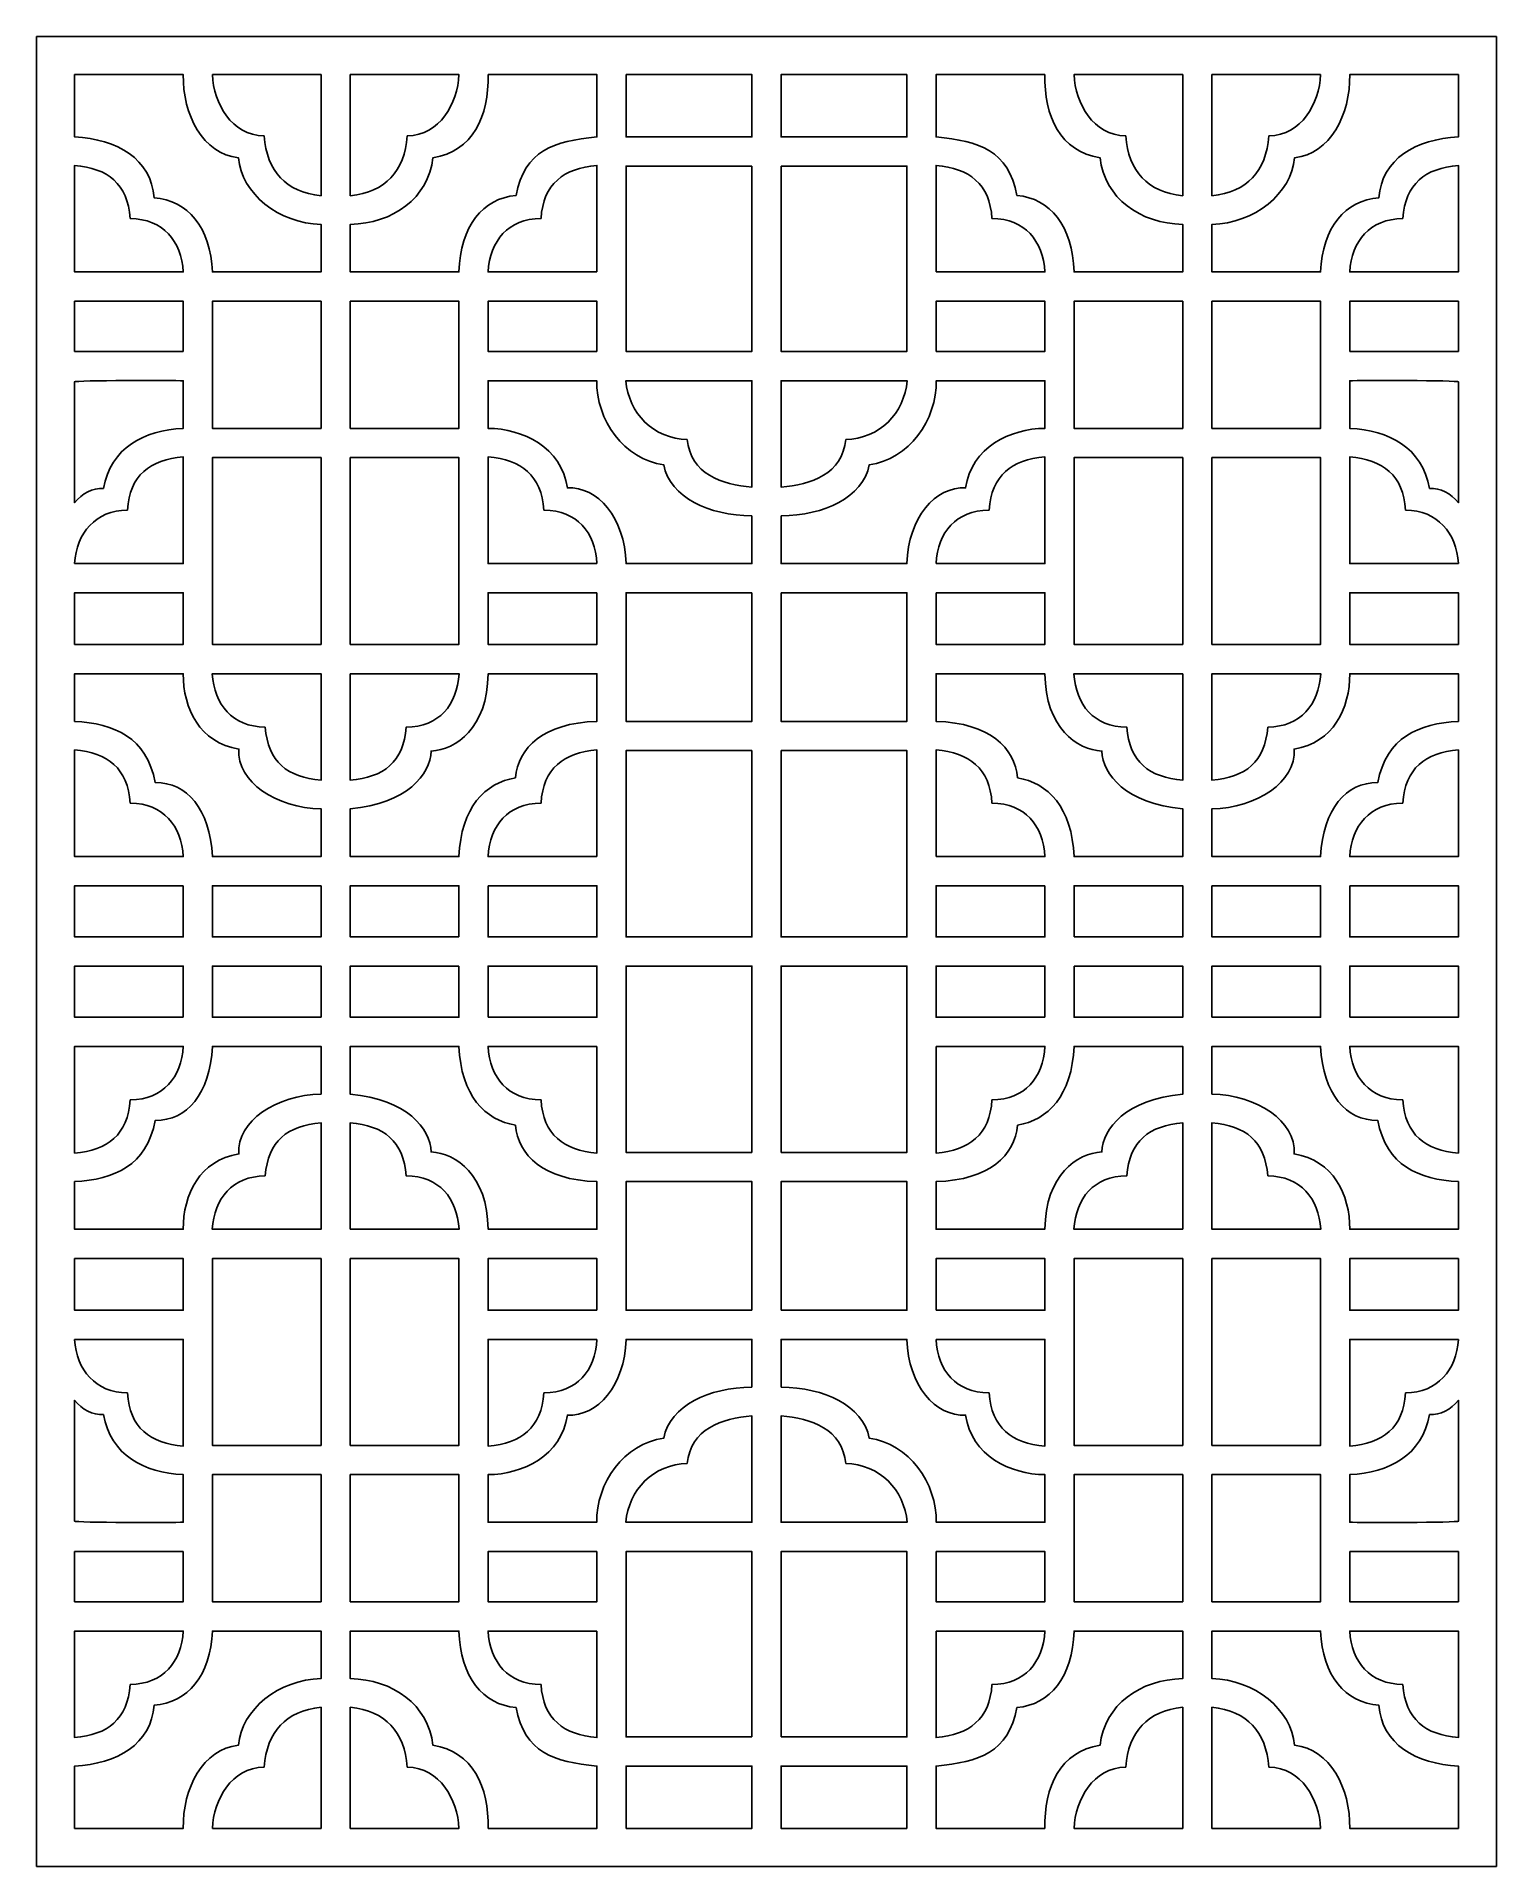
# Model space of a CAD drawing. Header units: centimetres. Extents: x -9.9 to 11.2, y -8.3 to 18.1.
import ezdxf

# ---------------------------------------------------------------- set-up
doc = ezdxf.new("R2010")
doc.units = ezdxf.units.CM
doc.header["$MEASUREMENT"] = 0
doc.layers.add('Layer 1', color=7, linetype='Continuous')

msp = doc.modelspace()

# ---------------------------------------------------------------- linework, layer by layer
at = {"layer": 'Layer 1', "color": 242}
for points, knots in [([(-9.94032, 18.10461), (-9.94032, 18.10461), (11.16489, 18.10461), (11.16489, 18.10461), (11.16489, 18.10461), (11.16489, 18.10461), (11.16489, -8.34543), (11.16489, -8.34543), (11.16489, -8.34543), (11.16489, -8.34543), (-9.94032, -8.34543), (-9.94032, -8.34543), (-9.94032, -8.34543), (-9.94032, -8.34543), (-9.94032, 18.10461), (-9.94032, 18.10461)], [0, 0, 0, 0, 0.2, 0.2, 0.2, 0.2, 0.4, 0.4, 0.4, 0.4, 0.6, 0.6, 0.6, 0.6, 1, 1, 1, 1]), ([(-9.39213, 17.55642), (-9.39213, 17.55642), (-7.82031, 17.55642), (-7.82031, 17.55642), (-7.82031, 17.55642), (-7.82864, 16.97413), (-7.53585, 16.40602), (-7.02217, 16.3539), (-7.02217, 16.3539), (-6.98032, 15.8361), (-6.44041, 15.40312), (-5.82714, 15.38994), (-5.82714, 15.38994), (-5.82714, 15.38994), (-5.82714, 14.702), (-5.82714, 14.702), (-5.82714, 14.702), (-5.82714, 14.702), (-7.39918, 14.702), (-7.39918, 14.702), (-7.39918, 14.702), (-7.41967, 15.3469), (-7.76248, 15.74276), (-8.23959, 15.77188), (-8.23959, 15.77188), (-8.28463, 16.33945), (-8.77279, 16.62099), (-9.39213, 16.65542), (-9.39213, 16.65542), (-9.39213, 16.65542), (-9.39213, 17.55642), (-9.39213, 17.55642)], [0, 0, 0, 0, 0.11111111, 0.11111111, 0.11111111, 0.11111111, 0.22222222, 0.22222222, 0.22222222, 0.22222222, 0.33333333, 0.33333333, 0.33333333, 0.33333333, 0.44444444, 0.44444444, 0.44444444, 0.44444444, 0.55555556, 0.55555556, 0.55555556, 0.55555556, 0.66666667, 0.66666667, 0.66666667, 0.66666667, 0.77777778, 0.77777778, 0.77777778, 0.77777778, 1, 1, 1, 1]), ([(-7.39862, 17.55642), (-7.39862, 17.55642), (-5.82714, 17.55642), (-5.82714, 17.55642), (-5.82714, 17.55642), (-5.82714, 17.55642), (-5.82714, 15.80458), (-5.82714, 15.80458), (-5.82714, 15.80458), (-6.33644, 15.8565), (-6.61137, 16.15869), (-6.65135, 16.66805), (-6.65135, 16.66805), (-7.12315, 16.68161), (-7.37997, 17.13231), (-7.39862, 17.55642)], [0, 0, 0, 0, 0.2, 0.2, 0.2, 0.2, 0.4, 0.4, 0.4, 0.4, 0.6, 0.6, 0.6, 0.6, 1, 1, 1, 1]), ([(-3.41219, 17.55642), (-3.41219, 17.55642), (-1.84029, 17.55642), (-1.84029, 17.55642), (-1.84029, 17.55642), (-1.84029, 17.55642), (-1.84029, 16.65546), (-1.84029, 16.65546), (-1.84029, 16.65546), (-2.46737, 16.59124), (-2.88119, 16.46006), (-3.00884, 15.80943), (-3.00884, 15.80943), (-3.48696, 15.764), (-3.81357, 15.36949), (-3.83425, 14.702), (-3.83425, 14.702), (-3.83425, 14.702), (-5.4053, 14.702), (-5.4053, 14.702), (-5.4053, 14.702), (-5.4053, 14.702), (-5.4053, 15.38994), (-5.4053, 15.38994), (-5.4053, 15.38994), (-4.79208, 15.40312), (-4.27468, 15.7685), (-4.2103, 16.3539), (-4.2103, 16.3539), (-3.62908, 16.44357), (-3.40386, 16.95152), (-3.41219, 17.55642)], [0, 0, 0, 0, 0.11111111, 0.11111111, 0.11111111, 0.11111111, 0.22222222, 0.22222222, 0.22222222, 0.22222222, 0.33333333, 0.33333333, 0.33333333, 0.33333333, 0.44444444, 0.44444444, 0.44444444, 0.44444444, 0.55555556, 0.55555556, 0.55555556, 0.55555556, 0.66666667, 0.66666667, 0.66666667, 0.66666667, 0.77777778, 0.77777778, 0.77777778, 0.77777778, 1, 1, 1, 1]), ([(-5.4053, 17.55642), (-5.4053, 17.55642), (-3.83379, 17.55642), (-3.83379, 17.55642), (-3.83379, 17.55642), (-3.85244, 17.13237), (-4.10921, 16.68162), (-4.58105, 16.66805), (-4.58105, 16.66805), (-4.62103, 16.15869), (-4.89596, 15.85651), (-5.4053, 15.80458), (-5.4053, 15.80458), (-5.4053, 15.80458), (-5.4053, 17.55642), (-5.4053, 17.55642)], [0, 0, 0, 0, 0.2, 0.2, 0.2, 0.2, 0.4, 0.4, 0.4, 0.4, 0.6, 0.6, 0.6, 0.6, 1, 1, 1, 1]), ([(-1.41851, 17.55642), (-1.41851, 17.55642), (0.40138, 17.55642), (0.40138, 17.55642), (0.40138, 17.55642), (0.40138, 17.55642), (0.40138, 16.65519), (0.40138, 16.65519), (0.40138, 16.65519), (0.40138, 16.65519), (-1.41851, 16.65519), (-1.41851, 16.65519), (-1.41851, 16.65519), (-1.41851, 16.65519), (-1.41851, 17.55642), (-1.41851, 17.55642)], [0, 0, 0, 0, 0.2, 0.2, 0.2, 0.2, 0.4, 0.4, 0.4, 0.4, 0.6, 0.6, 0.6, 0.6, 1, 1, 1, 1]), ([(2.64309, 17.55642), (2.64309, 17.55642), (0.8232, 17.55642), (0.8232, 17.55642), (0.8232, 17.55642), (0.8232, 17.55642), (0.8232, 16.65519), (0.8232, 16.65519), (0.8232, 16.65519), (0.8232, 16.65519), (2.64309, 16.65519), (2.64309, 16.65519), (2.64309, 16.65519), (2.64309, 16.65519), (2.64309, 17.55642), (2.64309, 17.55642)], [0, 0, 0, 0, 0.2, 0.2, 0.2, 0.2, 0.4, 0.4, 0.4, 0.4, 0.6, 0.6, 0.6, 0.6, 1, 1, 1, 1]), ([(4.63675, 17.55642), (4.63675, 17.55642), (3.06487, 17.55642), (3.06487, 17.55642), (3.06487, 17.55642), (3.06487, 17.55642), (3.06487, 16.65546), (3.06487, 16.65546), (3.06487, 16.65546), (3.69194, 16.59124), (4.10575, 16.46006), (4.23341, 15.80943), (4.23341, 15.80943), (4.71153, 15.764), (5.03814, 15.36949), (5.05881, 14.702), (5.05881, 14.702), (5.05881, 14.702), (6.62987, 14.702), (6.62987, 14.702), (6.62987, 14.702), (6.62987, 14.702), (6.62987, 15.38994), (6.62987, 15.38994), (6.62987, 15.38994), (6.01665, 15.40312), (5.49925, 15.7685), (5.43487, 16.3539), (5.43487, 16.3539), (4.85365, 16.44357), (4.62843, 16.95152), (4.63675, 17.55642)], [0, 0, 0, 0, 0.11111111, 0.11111111, 0.11111111, 0.11111111, 0.22222222, 0.22222222, 0.22222222, 0.22222222, 0.33333333, 0.33333333, 0.33333333, 0.33333333, 0.44444444, 0.44444444, 0.44444444, 0.44444444, 0.55555556, 0.55555556, 0.55555556, 0.55555556, 0.66666667, 0.66666667, 0.66666667, 0.66666667, 0.77777778, 0.77777778, 0.77777778, 0.77777778, 1, 1, 1, 1]), ([(6.62987, 17.55642), (6.62987, 17.55642), (5.05836, 17.55642), (5.05836, 17.55642), (5.05836, 17.55642), (5.07701, 17.13237), (5.33378, 16.68162), (5.80562, 16.66805), (5.80562, 16.66805), (5.8456, 16.15869), (6.12053, 15.85651), (6.62987, 15.80458), (6.62987, 15.80458), (6.62987, 15.80458), (6.62987, 17.55642), (6.62987, 17.55642)], [0, 0, 0, 0, 0.2, 0.2, 0.2, 0.2, 0.4, 0.4, 0.4, 0.4, 0.6, 0.6, 0.6, 0.6, 1, 1, 1, 1]), ([(8.62319, 17.55642), (8.62319, 17.55642), (7.05171, 17.55642), (7.05171, 17.55642), (7.05171, 17.55642), (7.05171, 17.55642), (7.05171, 15.80458), (7.05171, 15.80458), (7.05171, 15.80458), (7.56101, 15.8565), (7.83594, 16.15869), (7.87592, 16.66805), (7.87592, 16.66805), (8.34771, 16.68161), (8.60454, 17.13231), (8.62319, 17.55642)], [0, 0, 0, 0, 0.2, 0.2, 0.2, 0.2, 0.4, 0.4, 0.4, 0.4, 0.6, 0.6, 0.6, 0.6, 1, 1, 1, 1]), ([(10.6167, 17.55642), (10.6167, 17.55642), (9.04488, 17.55642), (9.04488, 17.55642), (9.04488, 17.55642), (9.05321, 16.97413), (8.76042, 16.40602), (8.24674, 16.3539), (8.24674, 16.3539), (8.20489, 15.8361), (7.66498, 15.40312), (7.05171, 15.38994), (7.05171, 15.38994), (7.05171, 15.38994), (7.05171, 14.702), (7.05171, 14.702), (7.05171, 14.702), (7.05171, 14.702), (8.62375, 14.702), (8.62375, 14.702), (8.62375, 14.702), (8.64424, 15.3469), (8.98705, 15.74276), (9.46416, 15.77188), (9.46416, 15.77188), (9.5092, 16.33945), (9.99736, 16.62099), (10.6167, 16.65542), (10.6167, 16.65542), (10.6167, 16.65542), (10.6167, 17.55642), (10.6167, 17.55642)], [0, 0, 0, 0, 0.11111111, 0.11111111, 0.11111111, 0.11111111, 0.22222222, 0.22222222, 0.22222222, 0.22222222, 0.33333333, 0.33333333, 0.33333333, 0.33333333, 0.44444444, 0.44444444, 0.44444444, 0.44444444, 0.55555556, 0.55555556, 0.55555556, 0.55555556, 0.66666667, 0.66666667, 0.66666667, 0.66666667, 0.77777778, 0.77777778, 0.77777778, 0.77777778, 1, 1, 1, 1]), ([(-8.58646, 15.47564), (-8.62451, 15.97854), (-8.90802, 16.2009), (-9.39213, 16.24258), (-9.39213, 16.24258), (-9.39213, 16.24258), (-9.39213, 14.702), (-9.39213, 14.702), (-9.39213, 14.702), (-9.39213, 14.702), (-7.81981, 14.702), (-7.81981, 14.702), (-7.81981, 14.702), (-7.85108, 15.15037), (-8.10685, 15.46663), (-8.58646, 15.47564)], [0, 0, 0, 0, 0.2, 0.2, 0.2, 0.2, 0.4, 0.4, 0.4, 0.4, 0.6, 0.6, 0.6, 0.6, 1, 1, 1, 1]), ([(-1.84029, 14.702), (-1.84029, 14.702), (-1.84029, 16.2426), (-1.84029, 16.2426), (-1.84029, 16.2426), (-2.3166, 16.20198), (-2.61794, 15.97607), (-2.64691, 15.47564), (-2.64691, 15.47564), (-3.1283, 15.46662), (-3.38177, 15.1583), (-3.4136, 14.702), (-3.4136, 14.702), (-3.4136, 14.702), (-1.84029, 14.702), (-1.84029, 14.702)], [0, 0, 0, 0, 0.2, 0.2, 0.2, 0.2, 0.4, 0.4, 0.4, 0.4, 0.6, 0.6, 0.6, 0.6, 1, 1, 1, 1]), ([(0.40138, 16.23335), (0.40138, 16.23335), (-1.41851, 16.23335), (-1.41851, 16.23335), (-1.41851, 16.23335), (-1.41851, 16.23335), (-1.41851, 13.55273), (-1.41851, 13.55273), (-1.41851, 13.55273), (-1.41851, 13.55273), (0.40138, 13.55273), (0.40138, 13.55273), (0.40138, 13.55273), (0.40138, 13.55273), (0.40138, 16.23335), (0.40138, 16.23335)], [0, 0, 0, 0, 0.2, 0.2, 0.2, 0.2, 0.4, 0.4, 0.4, 0.4, 0.6, 0.6, 0.6, 0.6, 1, 1, 1, 1]), ([(0.8232, 16.23335), (0.8232, 16.23335), (2.64309, 16.23335), (2.64309, 16.23335), (2.64309, 16.23335), (2.64309, 16.23335), (2.64309, 13.55273), (2.64309, 13.55273), (2.64309, 13.55273), (2.64309, 13.55273), (0.8232, 13.55273), (0.8232, 13.55273), (0.8232, 13.55273), (0.8232, 13.55273), (0.8232, 16.23335), (0.8232, 16.23335)], [0, 0, 0, 0, 0.2, 0.2, 0.2, 0.2, 0.4, 0.4, 0.4, 0.4, 0.6, 0.6, 0.6, 0.6, 1, 1, 1, 1]), ([(3.06487, 14.702), (3.06487, 14.702), (3.06487, 16.2426), (3.06487, 16.2426), (3.06487, 16.2426), (3.54118, 16.20198), (3.84252, 15.97607), (3.87149, 15.47564), (3.87149, 15.47564), (4.35286, 15.46662), (4.60634, 15.1583), (4.63817, 14.702), (4.63817, 14.702), (4.63817, 14.702), (3.06487, 14.702), (3.06487, 14.702)], [0, 0, 0, 0, 0.2, 0.2, 0.2, 0.2, 0.4, 0.4, 0.4, 0.4, 0.6, 0.6, 0.6, 0.6, 1, 1, 1, 1]), ([(9.81103, 15.47564), (9.84908, 15.97854), (10.13259, 16.2009), (10.6167, 16.24258), (10.6167, 16.24258), (10.6167, 16.24258), (10.6167, 14.702), (10.6167, 14.702), (10.6167, 14.702), (10.6167, 14.702), (9.04438, 14.702), (9.04438, 14.702), (9.04438, 14.702), (9.07565, 15.15037), (9.33142, 15.46663), (9.81103, 15.47564)], [0, 0, 0, 0, 0.2, 0.2, 0.2, 0.2, 0.4, 0.4, 0.4, 0.4, 0.6, 0.6, 0.6, 0.6, 1, 1, 1, 1]), ([(-7.82051, 13.55273), (-7.82051, 13.55273), (-7.82051, 14.28016), (-7.82051, 14.28016), (-7.82051, 14.28016), (-7.82051, 14.28016), (-9.39213, 14.28016), (-9.39213, 14.28016), (-9.39213, 14.28016), (-9.39213, 14.28016), (-9.39213, 13.55273), (-9.39213, 13.55273), (-9.39213, 13.55273), (-9.39213, 13.55273), (-7.82051, 13.55273), (-7.82051, 13.55273)], [0, 0, 0, 0, 0.2, 0.2, 0.2, 0.2, 0.4, 0.4, 0.4, 0.4, 0.6, 0.6, 0.6, 0.6, 1, 1, 1, 1]), ([(-5.82714, 12.44058), (-5.82714, 12.44058), (-5.82714, 14.28016), (-5.82714, 14.28016), (-5.82714, 14.28016), (-5.82714, 14.28016), (-7.39867, 14.28016), (-7.39867, 14.28016), (-7.39867, 14.28016), (-7.39867, 14.28016), (-7.39867, 12.44058), (-7.39867, 12.44058), (-7.39867, 12.44058), (-7.39867, 12.44058), (-5.82714, 12.44058), (-5.82714, 12.44058)], [0, 0, 0, 0, 0.2, 0.2, 0.2, 0.2, 0.4, 0.4, 0.4, 0.4, 0.6, 0.6, 0.6, 0.6, 1, 1, 1, 1]), ([(-5.4053, 14.28016), (-5.4053, 14.28016), (-5.4053, 12.44058), (-5.4053, 12.44058), (-5.4053, 12.44058), (-5.4053, 12.44058), (-3.83373, 12.44058), (-3.83373, 12.44058), (-3.83373, 12.44058), (-3.83373, 12.44058), (-3.83373, 14.28016), (-3.83373, 14.28016), (-3.83373, 14.28016), (-3.83373, 14.28016), (-5.4053, 14.28016), (-5.4053, 14.28016)], [0, 0, 0, 0, 0.2, 0.2, 0.2, 0.2, 0.4, 0.4, 0.4, 0.4, 0.6, 0.6, 0.6, 0.6, 1, 1, 1, 1]), ([(-1.84029, 13.55273), (-1.84029, 13.55273), (-1.84029, 14.28016), (-1.84029, 14.28016), (-1.84029, 14.28016), (-1.84029, 14.28016), (-3.41193, 14.28016), (-3.41193, 14.28016), (-3.41193, 14.28016), (-3.41193, 14.28016), (-3.41193, 13.55273), (-3.41193, 13.55273), (-3.41193, 13.55273), (-3.41193, 13.55273), (-1.84029, 13.55273), (-1.84029, 13.55273)], [0, 0, 0, 0, 0.2, 0.2, 0.2, 0.2, 0.4, 0.4, 0.4, 0.4, 0.6, 0.6, 0.6, 0.6, 1, 1, 1, 1]), ([(3.06487, 13.55273), (3.06487, 13.55273), (3.06487, 14.28016), (3.06487, 14.28016), (3.06487, 14.28016), (3.06487, 14.28016), (4.6365, 14.28016), (4.6365, 14.28016), (4.6365, 14.28016), (4.6365, 14.28016), (4.6365, 13.55273), (4.6365, 13.55273), (4.6365, 13.55273), (4.6365, 13.55273), (3.06487, 13.55273), (3.06487, 13.55273)], [0, 0, 0, 0, 0.2, 0.2, 0.2, 0.2, 0.4, 0.4, 0.4, 0.4, 0.6, 0.6, 0.6, 0.6, 1, 1, 1, 1]), ([(6.62987, 14.28016), (6.62987, 14.28016), (6.62987, 12.44058), (6.62987, 12.44058), (6.62987, 12.44058), (6.62987, 12.44058), (5.0583, 12.44058), (5.0583, 12.44058), (5.0583, 12.44058), (5.0583, 12.44058), (5.0583, 14.28016), (5.0583, 14.28016), (5.0583, 14.28016), (5.0583, 14.28016), (6.62987, 14.28016), (6.62987, 14.28016)], [0, 0, 0, 0, 0.2, 0.2, 0.2, 0.2, 0.4, 0.4, 0.4, 0.4, 0.6, 0.6, 0.6, 0.6, 1, 1, 1, 1]), ([(7.05171, 12.44058), (7.05171, 12.44058), (7.05171, 14.28016), (7.05171, 14.28016), (7.05171, 14.28016), (7.05171, 14.28016), (8.62324, 14.28016), (8.62324, 14.28016), (8.62324, 14.28016), (8.62324, 14.28016), (8.62324, 12.44058), (8.62324, 12.44058), (8.62324, 12.44058), (8.62324, 12.44058), (7.05171, 12.44058), (7.05171, 12.44058)], [0, 0, 0, 0, 0.2, 0.2, 0.2, 0.2, 0.4, 0.4, 0.4, 0.4, 0.6, 0.6, 0.6, 0.6, 1, 1, 1, 1]), ([(9.04508, 13.55273), (9.04508, 13.55273), (9.04508, 14.28016), (9.04508, 14.28016), (9.04508, 14.28016), (9.04508, 14.28016), (10.6167, 14.28016), (10.6167, 14.28016), (10.6167, 14.28016), (10.6167, 14.28016), (10.6167, 13.55273), (10.6167, 13.55273), (10.6167, 13.55273), (10.6167, 13.55273), (9.04508, 13.55273), (9.04508, 13.55273)], [0, 0, 0, 0, 0.2, 0.2, 0.2, 0.2, 0.4, 0.4, 0.4, 0.4, 0.6, 0.6, 0.6, 0.6, 1, 1, 1, 1]), ([(-9.39213, 13.11231), (-9.39213, 13.11231), (-9.39213, 11.36564), (-9.39213, 11.36564), (-9.39213, 11.36564), (-9.27543, 11.49942), (-9.13177, 11.58482), (-8.97306, 11.57269), (-8.97306, 11.57269), (-8.86506, 12.16519), (-8.38869, 12.41133), (-7.82051, 12.44087), (-7.82051, 12.44087), (-7.82051, 12.44087), (-7.82051, 13.13087), (-7.82051, 13.13087), (-7.82051, 13.13087), (-7.95164, 13.13087), (-9.39084, 13.14109), (-9.39213, 13.11231)], [0, 0, 0, 0, 0.16666667, 0.16666667, 0.16666667, 0.16666667, 0.33333333, 0.33333333, 0.33333333, 0.33333333, 0.5, 0.5, 0.5, 0.5, 0.66666667, 0.66666667, 0.66666667, 0.66666667, 1, 1, 1, 1]), ([(0.40138, 11.17833), (-0.22215, 11.182), (-0.78014, 11.44022), (-0.8734, 11.916), (-0.8734, 11.916), (-1.44406, 11.98814), (-1.85332, 12.56858), (-1.8412, 13.13087), (-1.8412, 13.13087), (-1.8412, 13.13087), (-3.41193, 13.13087), (-3.41193, 13.13087), (-3.41193, 13.13087), (-3.41193, 13.13087), (-3.41193, 12.44087), (-3.41193, 12.44087), (-3.41193, 12.44087), (-2.91684, 12.44128), (-2.34446, 12.16581), (-2.26712, 11.58139), (-2.26712, 11.58139), (-1.82874, 11.60199), (-1.43871, 11.15595), (-1.418, 10.48737), (-1.418, 10.48737), (-1.418, 10.48737), (0.40138, 10.48737), (0.40138, 10.48737), (0.40138, 10.48737), (0.40138, 10.48737), (0.40138, 11.17833), (0.40138, 11.17833)], [0, 0, 0, 0, 0.11111111, 0.11111111, 0.11111111, 0.11111111, 0.22222222, 0.22222222, 0.22222222, 0.22222222, 0.33333333, 0.33333333, 0.33333333, 0.33333333, 0.44444444, 0.44444444, 0.44444444, 0.44444444, 0.55555556, 0.55555556, 0.55555556, 0.55555556, 0.66666667, 0.66666667, 0.66666667, 0.66666667, 0.77777778, 0.77777778, 0.77777778, 0.77777778, 1, 1, 1, 1]), ([(-0.53268, 12.28107), (-0.48858, 11.78576), (-0.02986, 11.62442), (0.40138, 11.59335), (0.40138, 11.59335), (0.40138, 11.59335), (0.40138, 13.13087), (0.40138, 13.13087), (0.40138, 13.13087), (0.40138, 13.13087), (-1.42071, 13.13087), (-1.42071, 13.13087), (-1.42071, 13.13087), (-1.38019, 12.65632), (-1.02099, 12.29293), (-0.53268, 12.28107)], [0, 0, 0, 0, 0.2, 0.2, 0.2, 0.2, 0.4, 0.4, 0.4, 0.4, 0.6, 0.6, 0.6, 0.6, 1, 1, 1, 1]), ([(0.8232, 11.17833), (1.44673, 11.182), (2.00472, 11.44022), (2.09798, 11.916), (2.09798, 11.916), (2.66864, 11.98814), (3.0779, 12.56858), (3.06577, 13.13087), (3.06577, 13.13087), (3.06577, 13.13087), (4.6365, 13.13087), (4.6365, 13.13087), (4.6365, 13.13087), (4.6365, 13.13087), (4.6365, 12.44087), (4.6365, 12.44087), (4.6365, 12.44087), (4.14141, 12.44128), (3.56904, 12.16581), (3.4917, 11.58139), (3.4917, 11.58139), (3.05332, 11.60199), (2.66329, 11.15595), (2.64258, 10.48737), (2.64258, 10.48737), (2.64258, 10.48737), (0.8232, 10.48737), (0.8232, 10.48737), (0.8232, 10.48737), (0.8232, 10.48737), (0.8232, 11.17833), (0.8232, 11.17833)], [0, 0, 0, 0, 0.11111111, 0.11111111, 0.11111111, 0.11111111, 0.22222222, 0.22222222, 0.22222222, 0.22222222, 0.33333333, 0.33333333, 0.33333333, 0.33333333, 0.44444444, 0.44444444, 0.44444444, 0.44444444, 0.55555556, 0.55555556, 0.55555556, 0.55555556, 0.66666667, 0.66666667, 0.66666667, 0.66666667, 0.77777778, 0.77777778, 0.77777778, 0.77777778, 1, 1, 1, 1]), ([(1.75726, 12.28107), (1.71315, 11.78576), (1.25444, 11.62442), (0.8232, 11.59335), (0.8232, 11.59335), (0.8232, 11.59335), (0.8232, 13.13087), (0.8232, 13.13087), (0.8232, 13.13087), (0.8232, 13.13087), (2.64528, 13.13087), (2.64528, 13.13087), (2.64528, 13.13087), (2.60476, 12.65632), (2.24556, 12.29293), (1.75726, 12.28107)], [0, 0, 0, 0, 0.2, 0.2, 0.2, 0.2, 0.4, 0.4, 0.4, 0.4, 0.6, 0.6, 0.6, 0.6, 1, 1, 1, 1]), ([(10.6167, 13.11231), (10.6167, 13.11231), (10.6167, 11.36564), (10.6167, 11.36564), (10.6167, 11.36564), (10.49999, 11.49942), (10.35634, 11.58482), (10.19763, 11.57269), (10.19763, 11.57269), (10.08963, 12.16519), (9.61326, 12.41133), (9.04508, 12.44087), (9.04508, 12.44087), (9.04508, 12.44087), (9.04508, 13.13087), (9.04508, 13.13087), (9.04508, 13.13087), (9.17621, 13.13087), (10.61541, 13.14109), (10.6167, 13.11231)], [0, 0, 0, 0, 0.16666667, 0.16666667, 0.16666667, 0.16666667, 0.33333333, 0.33333333, 0.33333333, 0.33333333, 0.5, 0.5, 0.5, 0.5, 0.66666667, 0.66666667, 0.66666667, 0.66666667, 1, 1, 1, 1]), ([(-9.39213, 10.48777), (-9.39213, 10.48777), (-7.82051, 10.48737), (-7.82051, 10.48737), (-7.82051, 10.48737), (-7.82051, 10.48737), (-7.82051, 12.02802), (-7.82051, 12.02802), (-7.82051, 12.02802), (-8.29693, 11.98739), (-8.5981, 11.76151), (-8.62706, 11.26101), (-8.62706, 11.26101), (-9.0884, 11.25234), (-9.36107, 10.93362), (-9.39213, 10.48777)], [0, 0, 0, 0, 0.2, 0.2, 0.2, 0.2, 0.4, 0.4, 0.4, 0.4, 0.6, 0.6, 0.6, 0.6, 1, 1, 1, 1]), ([(-5.82714, 9.31749), (-5.82714, 9.31749), (-5.82714, 12.01874), (-5.82714, 12.01874), (-5.82714, 12.01874), (-5.82714, 12.01874), (-7.39867, 12.01874), (-7.39867, 12.01874), (-7.39867, 12.01874), (-7.39867, 12.01874), (-7.39867, 9.31749), (-7.39867, 9.31749), (-7.39867, 9.31749), (-7.39867, 9.31749), (-5.82714, 9.31749), (-5.82714, 9.31749)], [0, 0, 0, 0, 0.2, 0.2, 0.2, 0.2, 0.4, 0.4, 0.4, 0.4, 0.6, 0.6, 0.6, 0.6, 1, 1, 1, 1]), ([(-5.4053, 12.01874), (-5.4053, 12.01874), (-5.4053, 9.31749), (-5.4053, 9.31749), (-5.4053, 9.31749), (-5.4053, 9.31749), (-3.83373, 9.31749), (-3.83373, 9.31749), (-3.83373, 9.31749), (-3.83373, 9.31749), (-3.83373, 12.01874), (-3.83373, 12.01874), (-3.83373, 12.01874), (-3.83373, 12.01874), (-5.4053, 12.01874), (-5.4053, 12.01874)], [0, 0, 0, 0, 0.2, 0.2, 0.2, 0.2, 0.4, 0.4, 0.4, 0.4, 0.6, 0.6, 0.6, 0.6, 1, 1, 1, 1]), ([(-1.83867, 10.48737), (-1.87042, 10.94366), (-2.12375, 11.25196), (-2.60534, 11.26101), (-2.60534, 11.26101), (-2.64345, 11.76444), (-2.92733, 11.98668), (-3.41193, 12.02801), (-3.41193, 12.02801), (-3.41193, 12.02801), (-3.41193, 10.48737), (-3.41193, 10.48737), (-3.41193, 10.48737), (-3.41193, 10.48737), (-1.83867, 10.48737), (-1.83867, 10.48737)], [0, 0, 0, 0, 0.2, 0.2, 0.2, 0.2, 0.4, 0.4, 0.4, 0.4, 0.6, 0.6, 0.6, 0.6, 1, 1, 1, 1]), ([(3.06325, 10.48737), (3.09499, 10.94366), (3.34833, 11.25196), (3.82992, 11.26101), (3.82992, 11.26101), (3.86803, 11.76444), (4.1519, 11.98668), (4.6365, 12.02801), (4.6365, 12.02801), (4.6365, 12.02801), (4.6365, 10.48737), (4.6365, 10.48737), (4.6365, 10.48737), (4.6365, 10.48737), (3.06325, 10.48737), (3.06325, 10.48737)], [0, 0, 0, 0, 0.2, 0.2, 0.2, 0.2, 0.4, 0.4, 0.4, 0.4, 0.6, 0.6, 0.6, 0.6, 1, 1, 1, 1]), ([(6.62987, 12.01874), (6.62987, 12.01874), (6.62987, 9.31749), (6.62987, 9.31749), (6.62987, 9.31749), (6.62987, 9.31749), (5.0583, 9.31749), (5.0583, 9.31749), (5.0583, 9.31749), (5.0583, 9.31749), (5.0583, 12.01874), (5.0583, 12.01874), (5.0583, 12.01874), (5.0583, 12.01874), (6.62987, 12.01874), (6.62987, 12.01874)], [0, 0, 0, 0, 0.2, 0.2, 0.2, 0.2, 0.4, 0.4, 0.4, 0.4, 0.6, 0.6, 0.6, 0.6, 1, 1, 1, 1]), ([(7.05171, 9.31749), (7.05171, 9.31749), (7.05171, 12.01874), (7.05171, 12.01874), (7.05171, 12.01874), (7.05171, 12.01874), (8.62324, 12.01874), (8.62324, 12.01874), (8.62324, 12.01874), (8.62324, 12.01874), (8.62324, 9.31749), (8.62324, 9.31749), (8.62324, 9.31749), (8.62324, 9.31749), (7.05171, 9.31749), (7.05171, 9.31749)], [0, 0, 0, 0, 0.2, 0.2, 0.2, 0.2, 0.4, 0.4, 0.4, 0.4, 0.6, 0.6, 0.6, 0.6, 1, 1, 1, 1]), ([(10.6167, 10.48777), (10.6167, 10.48777), (9.04508, 10.48737), (9.04508, 10.48737), (9.04508, 10.48737), (9.04508, 10.48737), (9.04508, 12.02802), (9.04508, 12.02802), (9.04508, 12.02802), (9.5215, 11.98739), (9.82267, 11.76151), (9.85163, 11.26101), (9.85163, 11.26101), (10.31297, 11.25234), (10.58564, 10.93362), (10.6167, 10.48777)], [0, 0, 0, 0, 0.2, 0.2, 0.2, 0.2, 0.4, 0.4, 0.4, 0.4, 0.6, 0.6, 0.6, 0.6, 1, 1, 1, 1]), ([(-9.39213, 9.31749), (-9.39213, 9.31749), (-7.82051, 9.31749), (-7.82051, 9.31749), (-7.82051, 9.31749), (-7.82051, 9.31749), (-7.82051, 10.06553), (-7.82051, 10.06553), (-7.82051, 10.06553), (-7.82051, 10.06553), (-9.39213, 10.06553), (-9.39213, 10.06553), (-9.39213, 10.06553), (-9.39213, 10.06553), (-9.39213, 9.31749), (-9.39213, 9.31749)], [0, 0, 0, 0, 0.2, 0.2, 0.2, 0.2, 0.4, 0.4, 0.4, 0.4, 0.6, 0.6, 0.6, 0.6, 1, 1, 1, 1]), ([(-1.84029, 10.06553), (-1.84029, 10.06553), (-3.41193, 10.06553), (-3.41193, 10.06553), (-3.41193, 10.06553), (-3.41193, 10.06553), (-3.41193, 9.31749), (-3.41193, 9.31749), (-3.41193, 9.31749), (-3.41193, 9.31749), (-1.84029, 9.31749), (-1.84029, 9.31749), (-1.84029, 9.31749), (-1.84029, 9.31749), (-1.84029, 10.06553), (-1.84029, 10.06553)], [0, 0, 0, 0, 0.2, 0.2, 0.2, 0.2, 0.4, 0.4, 0.4, 0.4, 0.6, 0.6, 0.6, 0.6, 1, 1, 1, 1]), ([(0.40138, 10.06553), (0.40138, 10.06553), (-1.41851, 10.06553), (-1.41851, 10.06553), (-1.41851, 10.06553), (-1.41851, 10.06553), (-1.41851, 8.20536), (-1.41851, 8.20536), (-1.41851, 8.20536), (-1.41851, 8.20536), (0.40138, 8.20536), (0.40138, 8.20536), (0.40138, 8.20536), (0.40138, 8.20536), (0.40138, 10.06553), (0.40138, 10.06553)], [0, 0, 0, 0, 0.2, 0.2, 0.2, 0.2, 0.4, 0.4, 0.4, 0.4, 0.6, 0.6, 0.6, 0.6, 1, 1, 1, 1]), ([(0.8232, 10.06553), (0.8232, 10.06553), (2.64309, 10.06553), (2.64309, 10.06553), (2.64309, 10.06553), (2.64309, 10.06553), (2.64309, 8.20536), (2.64309, 8.20536), (2.64309, 8.20536), (2.64309, 8.20536), (0.8232, 8.20536), (0.8232, 8.20536), (0.8232, 8.20536), (0.8232, 8.20536), (0.8232, 10.06553), (0.8232, 10.06553)], [0, 0, 0, 0, 0.2, 0.2, 0.2, 0.2, 0.4, 0.4, 0.4, 0.4, 0.6, 0.6, 0.6, 0.6, 1, 1, 1, 1]), ([(3.06487, 10.06553), (3.06487, 10.06553), (4.6365, 10.06553), (4.6365, 10.06553), (4.6365, 10.06553), (4.6365, 10.06553), (4.6365, 9.31749), (4.6365, 9.31749), (4.6365, 9.31749), (4.6365, 9.31749), (3.06487, 9.31749), (3.06487, 9.31749), (3.06487, 9.31749), (3.06487, 9.31749), (3.06487, 10.06553), (3.06487, 10.06553)], [0, 0, 0, 0, 0.2, 0.2, 0.2, 0.2, 0.4, 0.4, 0.4, 0.4, 0.6, 0.6, 0.6, 0.6, 1, 1, 1, 1]), ([(10.6167, 9.31749), (10.6167, 9.31749), (9.04508, 9.31749), (9.04508, 9.31749), (9.04508, 9.31749), (9.04508, 9.31749), (9.04508, 10.06553), (9.04508, 10.06553), (9.04508, 10.06553), (9.04508, 10.06553), (10.6167, 10.06553), (10.6167, 10.06553), (10.6167, 10.06553), (10.6167, 10.06553), (10.6167, 9.31749), (10.6167, 9.31749)], [0, 0, 0, 0, 0.2, 0.2, 0.2, 0.2, 0.4, 0.4, 0.4, 0.4, 0.6, 0.6, 0.6, 0.6, 1, 1, 1, 1]), ([(-5.82714, 6.9422), (-6.47574, 6.95474), (-7.04449, 7.32759), (-7.01608, 7.80562), (-7.01608, 7.80562), (-7.5803, 7.89218), (-7.82207, 8.39375), (-7.82104, 8.89567), (-7.82104, 8.89567), (-7.82104, 8.89567), (-9.39213, 8.89567), (-9.39213, 8.89567), (-9.39213, 8.89567), (-9.39213, 8.89567), (-9.39213, 8.20557), (-9.39213, 8.20557), (-9.39213, 8.20557), (-8.81602, 8.17864), (-8.34867, 7.97247), (-8.22496, 7.32049), (-8.22496, 7.32049), (-7.7694, 7.32819), (-7.43338, 6.94246), (-7.39818, 6.25209), (-7.39818, 6.25209), (-7.39818, 6.25209), (-5.82714, 6.25209), (-5.82714, 6.25209), (-5.82714, 6.25209), (-5.82714, 6.25209), (-5.82714, 6.9422), (-5.82714, 6.9422), (-5.82714, 6.9422), (-5.82714, 6.9422), (-5.82714, 6.9422), (-5.82714, 6.9422)], [0, 0, 0, 0, 0.1, 0.1, 0.1, 0.1, 0.2, 0.2, 0.2, 0.2, 0.3, 0.3, 0.3, 0.3, 0.4, 0.4, 0.4, 0.4, 0.5, 0.5, 0.5, 0.5, 0.6, 0.6, 0.6, 0.6, 0.7, 0.7, 0.7, 0.7, 0.8, 0.8, 0.8, 0.8, 1, 1, 1, 1]), ([(-6.63374, 8.12204), (-6.59585, 7.62086), (-6.31314, 7.39661), (-5.82714, 7.35502), (-5.82714, 7.35502), (-5.82714, 7.35502), (-5.82714, 8.89567), (-5.82714, 8.89567), (-5.82714, 8.89567), (-5.82714, 8.89567), (-7.40043, 8.89567), (-7.40043, 8.89567), (-7.40043, 8.89567), (-7.36918, 8.44737), (-7.11336, 8.13102), (-6.63374, 8.12204)], [0, 0, 0, 0, 0.2, 0.2, 0.2, 0.2, 0.4, 0.4, 0.4, 0.4, 0.6, 0.6, 0.6, 0.6, 1, 1, 1, 1]), ([(-5.4053, 8.89567), (-5.4053, 8.89567), (-5.4053, 7.35502), (-5.4053, 7.35502), (-5.4053, 7.35502), (-4.92881, 7.3958), (-4.62781, 7.62146), (-4.59871, 8.12204), (-4.59871, 8.12204), (-4.11732, 8.13106), (-3.86387, 8.43938), (-3.83203, 8.89567), (-3.83203, 8.89567), (-3.83203, 8.89567), (-5.4053, 8.89567), (-5.4053, 8.89567)], [0, 0, 0, 0, 0.2, 0.2, 0.2, 0.2, 0.4, 0.4, 0.4, 0.4, 0.6, 0.6, 0.6, 0.6, 1, 1, 1, 1]), ([(-3.01822, 7.38863), (-2.97424, 7.82574), (-2.61761, 8.18134), (-1.84029, 8.20557), (-1.84029, 8.20557), (-1.84029, 8.20557), (-1.84029, 8.89567), (-1.84029, 8.89567), (-1.84029, 8.89567), (-1.84029, 8.89567), (-3.41139, 8.89567), (-3.41139, 8.89567), (-3.41139, 8.89567), (-3.42542, 8.10342), (-3.87643, 7.79928), (-4.23641, 7.77594), (-4.23641, 7.77594), (-4.24619, 7.43571), (-4.58707, 7.02046), (-5.4053, 6.9422), (-5.4053, 6.9422), (-5.4053, 6.9422), (-5.4053, 6.25209), (-5.4053, 6.25209), (-5.4053, 6.25209), (-5.4053, 6.25209), (-3.83425, 6.25209), (-3.83425, 6.25209), (-3.83425, 6.25209), (-3.80662, 6.95757), (-3.45227, 7.32235), (-3.01822, 7.38863)], [0, 0, 0, 0, 0.11111111, 0.11111111, 0.11111111, 0.11111111, 0.22222222, 0.22222222, 0.22222222, 0.22222222, 0.33333333, 0.33333333, 0.33333333, 0.33333333, 0.44444444, 0.44444444, 0.44444444, 0.44444444, 0.55555556, 0.55555556, 0.55555556, 0.55555556, 0.66666667, 0.66666667, 0.66666667, 0.66666667, 0.77777778, 0.77777778, 0.77777778, 0.77777778, 1, 1, 1, 1]), ([(4.24279, 7.38863), (4.19881, 7.82574), (3.84219, 8.18134), (3.06487, 8.20557), (3.06487, 8.20557), (3.06487, 8.20557), (3.06487, 8.89567), (3.06487, 8.89567), (3.06487, 8.89567), (3.06487, 8.89567), (4.63596, 8.89567), (4.63596, 8.89567), (4.63596, 8.89567), (4.64999, 8.10342), (5.101, 7.79928), (5.46098, 7.77594), (5.46098, 7.77594), (5.47076, 7.43571), (5.81164, 7.02046), (6.62987, 6.9422), (6.62987, 6.9422), (6.62987, 6.9422), (6.62987, 6.25209), (6.62987, 6.25209), (6.62987, 6.25209), (6.62987, 6.25209), (5.05881, 6.25209), (5.05881, 6.25209), (5.05881, 6.25209), (5.03119, 6.95757), (4.67684, 7.32235), (4.24279, 7.38863)], [0, 0, 0, 0, 0.11111111, 0.11111111, 0.11111111, 0.11111111, 0.22222222, 0.22222222, 0.22222222, 0.22222222, 0.33333333, 0.33333333, 0.33333333, 0.33333333, 0.44444444, 0.44444444, 0.44444444, 0.44444444, 0.55555556, 0.55555556, 0.55555556, 0.55555556, 0.66666667, 0.66666667, 0.66666667, 0.66666667, 0.77777778, 0.77777778, 0.77777778, 0.77777778, 1, 1, 1, 1]), ([(6.62987, 8.89567), (6.62987, 8.89567), (6.62987, 7.35502), (6.62987, 7.35502), (6.62987, 7.35502), (6.15338, 7.3958), (5.85238, 7.62146), (5.82328, 8.12204), (5.82328, 8.12204), (5.34189, 8.13106), (5.08844, 8.43938), (5.0566, 8.89567), (5.0566, 8.89567), (5.0566, 8.89567), (6.62987, 8.89567), (6.62987, 8.89567)], [0, 0, 0, 0, 0.2, 0.2, 0.2, 0.2, 0.4, 0.4, 0.4, 0.4, 0.6, 0.6, 0.6, 0.6, 1, 1, 1, 1]), ([(7.85831, 8.12204), (7.82042, 7.62086), (7.53771, 7.39661), (7.05171, 7.35502), (7.05171, 7.35502), (7.05171, 7.35502), (7.05171, 8.89567), (7.05171, 8.89567), (7.05171, 8.89567), (7.05171, 8.89567), (8.625, 8.89567), (8.625, 8.89567), (8.625, 8.89567), (8.59375, 8.44737), (8.33792, 8.13102), (7.85831, 8.12204)], [0, 0, 0, 0, 0.2, 0.2, 0.2, 0.2, 0.4, 0.4, 0.4, 0.4, 0.6, 0.6, 0.6, 0.6, 1, 1, 1, 1]), ([(7.05171, 6.9422), (7.70031, 6.95474), (8.26906, 7.32759), (8.24065, 7.80562), (8.24065, 7.80562), (8.80487, 7.89218), (9.04664, 8.39375), (9.04561, 8.89567), (9.04561, 8.89567), (9.04561, 8.89567), (10.6167, 8.89567), (10.6167, 8.89567), (10.6167, 8.89567), (10.6167, 8.89567), (10.6167, 8.20557), (10.6167, 8.20557), (10.6167, 8.20557), (10.04059, 8.17864), (9.57324, 7.97247), (9.44953, 7.32049), (9.44953, 7.32049), (8.99397, 7.32819), (8.65795, 6.94246), (8.62275, 6.25209), (8.62275, 6.25209), (8.62275, 6.25209), (7.05171, 6.25209), (7.05171, 6.25209), (7.05171, 6.25209), (7.05171, 6.25209), (7.05171, 6.9422), (7.05171, 6.9422), (7.05171, 6.9422), (7.05171, 6.9422), (7.05171, 6.9422), (7.05171, 6.9422)], [0, 0, 0, 0, 0.1, 0.1, 0.1, 0.1, 0.2, 0.2, 0.2, 0.2, 0.3, 0.3, 0.3, 0.3, 0.4, 0.4, 0.4, 0.4, 0.5, 0.5, 0.5, 0.5, 0.6, 0.6, 0.6, 0.6, 0.7, 0.7, 0.7, 0.7, 0.8, 0.8, 0.8, 0.8, 1, 1, 1, 1]), ([(-8.58554, 7.0258), (-8.62365, 7.52919), (-8.90755, 7.75146), (-9.39213, 7.79274), (-9.39213, 7.79274), (-9.39213, 7.79274), (-9.39213, 6.25209), (-9.39213, 6.25209), (-9.39213, 6.25209), (-9.39213, 6.25209), (-7.81887, 6.25209), (-7.81887, 6.25209), (-7.81887, 6.25209), (-7.85009, 6.7005), (-8.10589, 7.01681), (-8.58554, 7.0258)], [0, 0, 0, 0, 0.2, 0.2, 0.2, 0.2, 0.4, 0.4, 0.4, 0.4, 0.6, 0.6, 0.6, 0.6, 1, 1, 1, 1]), ([(-1.84029, 6.25209), (-1.84029, 6.25209), (-1.84029, 7.79274), (-1.84029, 7.79274), (-1.84029, 7.79274), (-2.31661, 7.75216), (-2.61795, 7.52624), (-2.64691, 7.0258), (-2.64691, 7.0258), (-3.12833, 7.01678), (-3.38176, 6.70841), (-3.4136, 6.25209), (-3.4136, 6.25209), (-3.4136, 6.25209), (-1.84029, 6.25209), (-1.84029, 6.25209)], [0, 0, 0, 0, 0.2, 0.2, 0.2, 0.2, 0.4, 0.4, 0.4, 0.4, 0.6, 0.6, 0.6, 0.6, 1, 1, 1, 1]), ([(0.40138, 7.78354), (0.40138, 7.78354), (-1.41851, 7.78354), (-1.41851, 7.78354), (-1.41851, 7.78354), (-1.41851, 7.78354), (-1.41851, 5.0905), (-1.41851, 5.0905), (-1.41851, 5.0905), (-1.41851, 5.0905), (0.40138, 5.0905), (0.40138, 5.0905), (0.40138, 5.0905), (0.40138, 5.0905), (0.40138, 7.78354), (0.40138, 7.78354)], [0, 0, 0, 0, 0.2, 0.2, 0.2, 0.2, 0.4, 0.4, 0.4, 0.4, 0.6, 0.6, 0.6, 0.6, 1, 1, 1, 1]), ([(0.8232, 7.78354), (0.8232, 7.78354), (2.64309, 7.78354), (2.64309, 7.78354), (2.64309, 7.78354), (2.64309, 7.78354), (2.64309, 5.0905), (2.64309, 5.0905), (2.64309, 5.0905), (2.64309, 5.0905), (0.8232, 5.0905), (0.8232, 5.0905), (0.8232, 5.0905), (0.8232, 5.0905), (0.8232, 7.78354), (0.8232, 7.78354)], [0, 0, 0, 0, 0.2, 0.2, 0.2, 0.2, 0.4, 0.4, 0.4, 0.4, 0.6, 0.6, 0.6, 0.6, 1, 1, 1, 1]), ([(3.06487, 6.25209), (3.06487, 6.25209), (3.06487, 7.79274), (3.06487, 7.79274), (3.06487, 7.79274), (3.54118, 7.75216), (3.84253, 7.52624), (3.87149, 7.0258), (3.87149, 7.0258), (4.3529, 7.01678), (4.60633, 6.70841), (4.63817, 6.25209), (4.63817, 6.25209), (4.63817, 6.25209), (3.06487, 6.25209), (3.06487, 6.25209)], [0, 0, 0, 0, 0.2, 0.2, 0.2, 0.2, 0.4, 0.4, 0.4, 0.4, 0.6, 0.6, 0.6, 0.6, 1, 1, 1, 1]), ([(9.81011, 7.0258), (9.84822, 7.52919), (10.13211, 7.75146), (10.6167, 7.79274), (10.6167, 7.79274), (10.6167, 7.79274), (10.6167, 6.25209), (10.6167, 6.25209), (10.6167, 6.25209), (10.6167, 6.25209), (9.04344, 6.25209), (9.04344, 6.25209), (9.04344, 6.25209), (9.07466, 6.7005), (9.33046, 7.01681), (9.81011, 7.0258)], [0, 0, 0, 0, 0.2, 0.2, 0.2, 0.2, 0.4, 0.4, 0.4, 0.4, 0.6, 0.6, 0.6, 0.6, 1, 1, 1, 1]), ([(-7.82051, 5.83031), (-7.82051, 5.83031), (-9.39213, 5.83031), (-9.39213, 5.83031), (-9.39213, 5.83031), (-9.39213, 5.83031), (-9.39213, 5.0905), (-9.39213, 5.0905), (-9.39213, 5.0905), (-9.39213, 5.0905), (-7.82051, 5.0905), (-7.82051, 5.0905), (-7.82051, 5.0905), (-7.82051, 5.0905), (-7.82051, 5.83031), (-7.82051, 5.83031)], [0, 0, 0, 0, 0.2, 0.2, 0.2, 0.2, 0.4, 0.4, 0.4, 0.4, 0.6, 0.6, 0.6, 0.6, 1, 1, 1, 1]), ([(-5.82714, 5.83031), (-5.82714, 5.83031), (-7.39867, 5.83031), (-7.39867, 5.83031), (-7.39867, 5.83031), (-7.39867, 5.83031), (-7.39867, 5.0905), (-7.39867, 5.0905), (-7.39867, 5.0905), (-7.39867, 5.0905), (-5.82714, 5.0905), (-5.82714, 5.0905), (-5.82714, 5.0905), (-5.82714, 5.0905), (-5.82714, 5.83031), (-5.82714, 5.83031)], [0, 0, 0, 0, 0.2, 0.2, 0.2, 0.2, 0.4, 0.4, 0.4, 0.4, 0.6, 0.6, 0.6, 0.6, 1, 1, 1, 1]), ([(-3.83373, 5.0905), (-3.83373, 5.0905), (-3.83373, 5.83031), (-3.83373, 5.83031), (-3.83373, 5.83031), (-3.83373, 5.83031), (-5.4053, 5.83031), (-5.4053, 5.83031), (-5.4053, 5.83031), (-5.4053, 5.83031), (-5.4053, 5.0905), (-5.4053, 5.0905), (-5.4053, 5.0905), (-5.4053, 5.0905), (-3.83373, 5.0905), (-3.83373, 5.0905)], [0, 0, 0, 0, 0.2, 0.2, 0.2, 0.2, 0.4, 0.4, 0.4, 0.4, 0.6, 0.6, 0.6, 0.6, 1, 1, 1, 1]), ([(-3.41193, 5.83031), (-3.41193, 5.83031), (-3.41193, 5.0905), (-3.41193, 5.0905), (-3.41193, 5.0905), (-3.41193, 5.0905), (-1.84029, 5.0905), (-1.84029, 5.0905), (-1.84029, 5.0905), (-1.84029, 5.0905), (-1.84029, 5.83031), (-1.84029, 5.83031), (-1.84029, 5.83031), (-1.84029, 5.83031), (-3.41193, 5.83031), (-3.41193, 5.83031)], [0, 0, 0, 0, 0.2, 0.2, 0.2, 0.2, 0.4, 0.4, 0.4, 0.4, 0.6, 0.6, 0.6, 0.6, 1, 1, 1, 1]), ([(4.6365, 5.83031), (4.6365, 5.83031), (4.6365, 5.0905), (4.6365, 5.0905), (4.6365, 5.0905), (4.6365, 5.0905), (3.06487, 5.0905), (3.06487, 5.0905), (3.06487, 5.0905), (3.06487, 5.0905), (3.06487, 5.83031), (3.06487, 5.83031), (3.06487, 5.83031), (3.06487, 5.83031), (4.6365, 5.83031), (4.6365, 5.83031)], [0, 0, 0, 0, 0.2, 0.2, 0.2, 0.2, 0.4, 0.4, 0.4, 0.4, 0.6, 0.6, 0.6, 0.6, 1, 1, 1, 1]), ([(5.0583, 5.0905), (5.0583, 5.0905), (5.0583, 5.83031), (5.0583, 5.83031), (5.0583, 5.83031), (5.0583, 5.83031), (6.62987, 5.83031), (6.62987, 5.83031), (6.62987, 5.83031), (6.62987, 5.83031), (6.62987, 5.0905), (6.62987, 5.0905), (6.62987, 5.0905), (6.62987, 5.0905), (5.0583, 5.0905), (5.0583, 5.0905)], [0, 0, 0, 0, 0.2, 0.2, 0.2, 0.2, 0.4, 0.4, 0.4, 0.4, 0.6, 0.6, 0.6, 0.6, 1, 1, 1, 1]), ([(7.05171, 5.83031), (7.05171, 5.83031), (8.62324, 5.83031), (8.62324, 5.83031), (8.62324, 5.83031), (8.62324, 5.83031), (8.62324, 5.0905), (8.62324, 5.0905), (8.62324, 5.0905), (8.62324, 5.0905), (7.05171, 5.0905), (7.05171, 5.0905), (7.05171, 5.0905), (7.05171, 5.0905), (7.05171, 5.83031), (7.05171, 5.83031)], [0, 0, 0, 0, 0.2, 0.2, 0.2, 0.2, 0.4, 0.4, 0.4, 0.4, 0.6, 0.6, 0.6, 0.6, 1, 1, 1, 1]), ([(9.04508, 5.83031), (9.04508, 5.83031), (10.6167, 5.83031), (10.6167, 5.83031), (10.6167, 5.83031), (10.6167, 5.83031), (10.6167, 5.0905), (10.6167, 5.0905), (10.6167, 5.0905), (10.6167, 5.0905), (9.04508, 5.0905), (9.04508, 5.0905), (9.04508, 5.0905), (9.04508, 5.0905), (9.04508, 5.83031), (9.04508, 5.83031)], [0, 0, 0, 0, 0.2, 0.2, 0.2, 0.2, 0.4, 0.4, 0.4, 0.4, 0.6, 0.6, 0.6, 0.6, 1, 1, 1, 1]), ([(-7.82051, 3.92887), (-7.82051, 3.92887), (-9.39213, 3.92887), (-9.39213, 3.92887), (-9.39213, 3.92887), (-9.39213, 3.92887), (-9.39213, 4.66867), (-9.39213, 4.66867), (-9.39213, 4.66867), (-9.39213, 4.66867), (-7.82051, 4.66867), (-7.82051, 4.66867), (-7.82051, 4.66867), (-7.82051, 4.66867), (-7.82051, 3.92887), (-7.82051, 3.92887)], [0, 0, 0, 0, 0.2, 0.2, 0.2, 0.2, 0.4, 0.4, 0.4, 0.4, 0.6, 0.6, 0.6, 0.6, 1, 1, 1, 1]), ([(-5.82714, 3.92887), (-5.82714, 3.92887), (-7.39867, 3.92887), (-7.39867, 3.92887), (-7.39867, 3.92887), (-7.39867, 3.92887), (-7.39867, 4.66867), (-7.39867, 4.66867), (-7.39867, 4.66867), (-7.39867, 4.66867), (-5.82714, 4.66867), (-5.82714, 4.66867), (-5.82714, 4.66867), (-5.82714, 4.66867), (-5.82714, 3.92887), (-5.82714, 3.92887)], [0, 0, 0, 0, 0.2, 0.2, 0.2, 0.2, 0.4, 0.4, 0.4, 0.4, 0.6, 0.6, 0.6, 0.6, 1, 1, 1, 1]), ([(-3.83373, 4.66867), (-3.83373, 4.66867), (-3.83373, 3.92887), (-3.83373, 3.92887), (-3.83373, 3.92887), (-3.83373, 3.92887), (-5.4053, 3.92887), (-5.4053, 3.92887), (-5.4053, 3.92887), (-5.4053, 3.92887), (-5.4053, 4.66867), (-5.4053, 4.66867), (-5.4053, 4.66867), (-5.4053, 4.66867), (-3.83373, 4.66867), (-3.83373, 4.66867)], [0, 0, 0, 0, 0.2, 0.2, 0.2, 0.2, 0.4, 0.4, 0.4, 0.4, 0.6, 0.6, 0.6, 0.6, 1, 1, 1, 1]), ([(-3.41193, 3.92887), (-3.41193, 3.92887), (-3.41193, 4.66867), (-3.41193, 4.66867), (-3.41193, 4.66867), (-3.41193, 4.66867), (-1.84029, 4.66867), (-1.84029, 4.66867), (-1.84029, 4.66867), (-1.84029, 4.66867), (-1.84029, 3.92887), (-1.84029, 3.92887), (-1.84029, 3.92887), (-1.84029, 3.92887), (-3.41193, 3.92887), (-3.41193, 3.92887)], [0, 0, 0, 0, 0.2, 0.2, 0.2, 0.2, 0.4, 0.4, 0.4, 0.4, 0.6, 0.6, 0.6, 0.6, 1, 1, 1, 1]), ([(0.40138, 1.97564), (0.40138, 1.97564), (-1.41851, 1.97564), (-1.41851, 1.97564), (-1.41851, 1.97564), (-1.41851, 1.97564), (-1.41851, 4.66867), (-1.41851, 4.66867), (-1.41851, 4.66867), (-1.41851, 4.66867), (0.40138, 4.66867), (0.40138, 4.66867), (0.40138, 4.66867), (0.40138, 4.66867), (0.40138, 1.97564), (0.40138, 1.97564)], [0, 0, 0, 0, 0.2, 0.2, 0.2, 0.2, 0.4, 0.4, 0.4, 0.4, 0.6, 0.6, 0.6, 0.6, 1, 1, 1, 1]), ([(0.8232, 1.97564), (0.8232, 1.97564), (2.64309, 1.97564), (2.64309, 1.97564), (2.64309, 1.97564), (2.64309, 1.97564), (2.64309, 4.66867), (2.64309, 4.66867), (2.64309, 4.66867), (2.64309, 4.66867), (0.8232, 4.66867), (0.8232, 4.66867), (0.8232, 4.66867), (0.8232, 4.66867), (0.8232, 1.97564), (0.8232, 1.97564)], [0, 0, 0, 0, 0.2, 0.2, 0.2, 0.2, 0.4, 0.4, 0.4, 0.4, 0.6, 0.6, 0.6, 0.6, 1, 1, 1, 1]), ([(4.6365, 3.92887), (4.6365, 3.92887), (4.6365, 4.66867), (4.6365, 4.66867), (4.6365, 4.66867), (4.6365, 4.66867), (3.06487, 4.66867), (3.06487, 4.66867), (3.06487, 4.66867), (3.06487, 4.66867), (3.06487, 3.92887), (3.06487, 3.92887), (3.06487, 3.92887), (3.06487, 3.92887), (4.6365, 3.92887), (4.6365, 3.92887)], [0, 0, 0, 0, 0.2, 0.2, 0.2, 0.2, 0.4, 0.4, 0.4, 0.4, 0.6, 0.6, 0.6, 0.6, 1, 1, 1, 1]), ([(5.0583, 4.66867), (5.0583, 4.66867), (5.0583, 3.92887), (5.0583, 3.92887), (5.0583, 3.92887), (5.0583, 3.92887), (6.62987, 3.92887), (6.62987, 3.92887), (6.62987, 3.92887), (6.62987, 3.92887), (6.62987, 4.66867), (6.62987, 4.66867), (6.62987, 4.66867), (6.62987, 4.66867), (5.0583, 4.66867), (5.0583, 4.66867)], [0, 0, 0, 0, 0.2, 0.2, 0.2, 0.2, 0.4, 0.4, 0.4, 0.4, 0.6, 0.6, 0.6, 0.6, 1, 1, 1, 1]), ([(7.05171, 3.92887), (7.05171, 3.92887), (8.62324, 3.92887), (8.62324, 3.92887), (8.62324, 3.92887), (8.62324, 3.92887), (8.62324, 4.66867), (8.62324, 4.66867), (8.62324, 4.66867), (8.62324, 4.66867), (7.05171, 4.66867), (7.05171, 4.66867), (7.05171, 4.66867), (7.05171, 4.66867), (7.05171, 3.92887), (7.05171, 3.92887)], [0, 0, 0, 0, 0.2, 0.2, 0.2, 0.2, 0.4, 0.4, 0.4, 0.4, 0.6, 0.6, 0.6, 0.6, 1, 1, 1, 1]), ([(9.04508, 3.92887), (9.04508, 3.92887), (10.6167, 3.92887), (10.6167, 3.92887), (10.6167, 3.92887), (10.6167, 3.92887), (10.6167, 4.66867), (10.6167, 4.66867), (10.6167, 4.66867), (10.6167, 4.66867), (9.04508, 4.66867), (9.04508, 4.66867), (9.04508, 4.66867), (9.04508, 4.66867), (9.04508, 3.92887), (9.04508, 3.92887)], [0, 0, 0, 0, 0.2, 0.2, 0.2, 0.2, 0.4, 0.4, 0.4, 0.4, 0.6, 0.6, 0.6, 0.6, 1, 1, 1, 1]), ([(-5.82714, 2.81698), (-6.47574, 2.80445), (-7.04449, 2.4316), (-7.01608, 1.95356), (-7.01608, 1.95356), (-7.5803, 1.867), (-7.82207, 1.36543), (-7.82104, 0.86351), (-7.82104, 0.86351), (-7.82104, 0.86351), (-9.39213, 0.86351), (-9.39213, 0.86351), (-9.39213, 0.86351), (-9.39213, 0.86351), (-9.39213, 1.55361), (-9.39213, 1.55361), (-9.39213, 1.55361), (-8.81602, 1.58054), (-8.34867, 1.78671), (-8.22496, 2.4387), (-8.22496, 2.4387), (-7.7694, 2.431), (-7.43338, 2.81672), (-7.39818, 3.50709), (-7.39818, 3.50709), (-7.39818, 3.50709), (-5.82714, 3.50709), (-5.82714, 3.50709), (-5.82714, 3.50709), (-5.82714, 3.50709), (-5.82714, 2.81698), (-5.82714, 2.81698), (-5.82714, 2.81698), (-5.82714, 2.81698), (-5.82714, 2.81698), (-5.82714, 2.81698)], [0, 0, 0, 0, 0.1, 0.1, 0.1, 0.1, 0.2, 0.2, 0.2, 0.2, 0.3, 0.3, 0.3, 0.3, 0.4, 0.4, 0.4, 0.4, 0.5, 0.5, 0.5, 0.5, 0.6, 0.6, 0.6, 0.6, 0.7, 0.7, 0.7, 0.7, 0.8, 0.8, 0.8, 0.8, 1, 1, 1, 1]), ([(-8.58554, 2.73338), (-8.62365, 2.22999), (-8.90755, 2.00773), (-9.39213, 1.96644), (-9.39213, 1.96644), (-9.39213, 1.96644), (-9.39213, 3.50709), (-9.39213, 3.50709), (-9.39213, 3.50709), (-9.39213, 3.50709), (-7.81887, 3.50709), (-7.81887, 3.50709), (-7.81887, 3.50709), (-7.85009, 3.05868), (-8.10589, 2.74237), (-8.58554, 2.73338)], [0, 0, 0, 0, 0.2, 0.2, 0.2, 0.2, 0.4, 0.4, 0.4, 0.4, 0.6, 0.6, 0.6, 0.6, 1, 1, 1, 1]), ([(-3.01822, 2.37055), (-2.97424, 1.93344), (-2.61761, 1.57784), (-1.84029, 1.55361), (-1.84029, 1.55361), (-1.84029, 1.55361), (-1.84029, 0.86351), (-1.84029, 0.86351), (-1.84029, 0.86351), (-1.84029, 0.86351), (-3.41139, 0.86351), (-3.41139, 0.86351), (-3.41139, 0.86351), (-3.42542, 1.65576), (-3.87643, 1.9599), (-4.23641, 1.98324), (-4.23641, 1.98324), (-4.24619, 2.32347), (-4.58707, 2.73872), (-5.4053, 2.81698), (-5.4053, 2.81698), (-5.4053, 2.81698), (-5.4053, 3.50709), (-5.4053, 3.50709), (-5.4053, 3.50709), (-5.4053, 3.50709), (-3.83425, 3.50709), (-3.83425, 3.50709), (-3.83425, 3.50709), (-3.80662, 2.80161), (-3.45227, 2.43683), (-3.01822, 2.37055)], [0, 0, 0, 0, 0.11111111, 0.11111111, 0.11111111, 0.11111111, 0.22222222, 0.22222222, 0.22222222, 0.22222222, 0.33333333, 0.33333333, 0.33333333, 0.33333333, 0.44444444, 0.44444444, 0.44444444, 0.44444444, 0.55555556, 0.55555556, 0.55555556, 0.55555556, 0.66666667, 0.66666667, 0.66666667, 0.66666667, 0.77777778, 0.77777778, 0.77777778, 0.77777778, 1, 1, 1, 1]), ([(-1.84029, 3.50709), (-1.84029, 3.50709), (-1.84029, 1.96644), (-1.84029, 1.96644), (-1.84029, 1.96644), (-2.31661, 2.00703), (-2.61795, 2.23295), (-2.64691, 2.73338), (-2.64691, 2.73338), (-3.12833, 2.7424), (-3.38176, 3.05078), (-3.4136, 3.50709), (-3.4136, 3.50709), (-3.4136, 3.50709), (-1.84029, 3.50709), (-1.84029, 3.50709)], [0, 0, 0, 0, 0.2, 0.2, 0.2, 0.2, 0.4, 0.4, 0.4, 0.4, 0.6, 0.6, 0.6, 0.6, 1, 1, 1, 1]), ([(4.24279, 2.37055), (4.19881, 1.93344), (3.84219, 1.57784), (3.06487, 1.55361), (3.06487, 1.55361), (3.06487, 1.55361), (3.06487, 0.86351), (3.06487, 0.86351), (3.06487, 0.86351), (3.06487, 0.86351), (4.63596, 0.86351), (4.63596, 0.86351), (4.63596, 0.86351), (4.64999, 1.65576), (5.101, 1.9599), (5.46098, 1.98324), (5.46098, 1.98324), (5.47076, 2.32347), (5.81164, 2.73872), (6.62987, 2.81698), (6.62987, 2.81698), (6.62987, 2.81698), (6.62987, 3.50709), (6.62987, 3.50709), (6.62987, 3.50709), (6.62987, 3.50709), (5.05881, 3.50709), (5.05881, 3.50709), (5.05881, 3.50709), (5.03119, 2.80161), (4.67684, 2.43683), (4.24279, 2.37055)], [0, 0, 0, 0, 0.11111111, 0.11111111, 0.11111111, 0.11111111, 0.22222222, 0.22222222, 0.22222222, 0.22222222, 0.33333333, 0.33333333, 0.33333333, 0.33333333, 0.44444444, 0.44444444, 0.44444444, 0.44444444, 0.55555556, 0.55555556, 0.55555556, 0.55555556, 0.66666667, 0.66666667, 0.66666667, 0.66666667, 0.77777778, 0.77777778, 0.77777778, 0.77777778, 1, 1, 1, 1]), ([(3.06487, 3.50709), (3.06487, 3.50709), (3.06487, 1.96644), (3.06487, 1.96644), (3.06487, 1.96644), (3.54118, 2.00703), (3.84253, 2.23295), (3.87149, 2.73338), (3.87149, 2.73338), (4.3529, 2.7424), (4.60633, 3.05078), (4.63817, 3.50709), (4.63817, 3.50709), (4.63817, 3.50709), (3.06487, 3.50709), (3.06487, 3.50709)], [0, 0, 0, 0, 0.2, 0.2, 0.2, 0.2, 0.4, 0.4, 0.4, 0.4, 0.6, 0.6, 0.6, 0.6, 1, 1, 1, 1]), ([(7.05171, 2.81698), (7.70031, 2.80445), (8.26906, 2.4316), (8.24065, 1.95356), (8.24065, 1.95356), (8.80487, 1.867), (9.04664, 1.36543), (9.04561, 0.86351), (9.04561, 0.86351), (9.04561, 0.86351), (10.6167, 0.86351), (10.6167, 0.86351), (10.6167, 0.86351), (10.6167, 0.86351), (10.6167, 1.55361), (10.6167, 1.55361), (10.6167, 1.55361), (10.04059, 1.58054), (9.57324, 1.78671), (9.44953, 2.4387), (9.44953, 2.4387), (8.99397, 2.431), (8.65795, 2.81672), (8.62275, 3.50709), (8.62275, 3.50709), (8.62275, 3.50709), (7.05171, 3.50709), (7.05171, 3.50709), (7.05171, 3.50709), (7.05171, 3.50709), (7.05171, 2.81698), (7.05171, 2.81698), (7.05171, 2.81698), (7.05171, 2.81698), (7.05171, 2.81698), (7.05171, 2.81698)], [0, 0, 0, 0, 0.1, 0.1, 0.1, 0.1, 0.2, 0.2, 0.2, 0.2, 0.3, 0.3, 0.3, 0.3, 0.4, 0.4, 0.4, 0.4, 0.5, 0.5, 0.5, 0.5, 0.6, 0.6, 0.6, 0.6, 0.7, 0.7, 0.7, 0.7, 0.8, 0.8, 0.8, 0.8, 1, 1, 1, 1]), ([(9.81011, 2.73338), (9.84822, 2.22999), (10.13211, 2.00773), (10.6167, 1.96644), (10.6167, 1.96644), (10.6167, 1.96644), (10.6167, 3.50709), (10.6167, 3.50709), (10.6167, 3.50709), (10.6167, 3.50709), (9.04344, 3.50709), (9.04344, 3.50709), (9.04344, 3.50709), (9.07466, 3.05868), (9.33046, 2.74237), (9.81011, 2.73338)], [0, 0, 0, 0, 0.2, 0.2, 0.2, 0.2, 0.4, 0.4, 0.4, 0.4, 0.6, 0.6, 0.6, 0.6, 1, 1, 1, 1]), ([(-6.63374, 1.63714), (-6.59585, 2.13832), (-6.31314, 2.36257), (-5.82714, 2.40416), (-5.82714, 2.40416), (-5.82714, 2.40416), (-5.82714, 0.86351), (-5.82714, 0.86351), (-5.82714, 0.86351), (-5.82714, 0.86351), (-7.40043, 0.86351), (-7.40043, 0.86351), (-7.40043, 0.86351), (-7.36918, 1.31182), (-7.11336, 1.62816), (-6.63374, 1.63714)], [0, 0, 0, 0, 0.2, 0.2, 0.2, 0.2, 0.4, 0.4, 0.4, 0.4, 0.6, 0.6, 0.6, 0.6, 1, 1, 1, 1]), ([(-5.4053, 0.86351), (-5.4053, 0.86351), (-5.4053, 2.40416), (-5.4053, 2.40416), (-5.4053, 2.40416), (-4.92881, 2.36338), (-4.62781, 2.13773), (-4.59871, 1.63714), (-4.59871, 1.63714), (-4.11732, 1.62812), (-3.86387, 1.3198), (-3.83203, 0.86351), (-3.83203, 0.86351), (-3.83203, 0.86351), (-5.4053, 0.86351), (-5.4053, 0.86351)], [0, 0, 0, 0, 0.2, 0.2, 0.2, 0.2, 0.4, 0.4, 0.4, 0.4, 0.6, 0.6, 0.6, 0.6, 1, 1, 1, 1]), ([(6.62987, 0.86351), (6.62987, 0.86351), (6.62987, 2.40416), (6.62987, 2.40416), (6.62987, 2.40416), (6.15338, 2.36338), (5.85238, 2.13773), (5.82328, 1.63714), (5.82328, 1.63714), (5.34189, 1.62812), (5.08844, 1.3198), (5.0566, 0.86351), (5.0566, 0.86351), (5.0566, 0.86351), (6.62987, 0.86351), (6.62987, 0.86351)], [0, 0, 0, 0, 0.2, 0.2, 0.2, 0.2, 0.4, 0.4, 0.4, 0.4, 0.6, 0.6, 0.6, 0.6, 1, 1, 1, 1]), ([(7.85831, 1.63714), (7.82042, 2.13832), (7.53771, 2.36257), (7.05171, 2.40416), (7.05171, 2.40416), (7.05171, 2.40416), (7.05171, 0.86351), (7.05171, 0.86351), (7.05171, 0.86351), (7.05171, 0.86351), (8.625, 0.86351), (8.625, 0.86351), (8.625, 0.86351), (8.59375, 1.31182), (8.33792, 1.62816), (7.85831, 1.63714)], [0, 0, 0, 0, 0.2, 0.2, 0.2, 0.2, 0.4, 0.4, 0.4, 0.4, 0.6, 0.6, 0.6, 0.6, 1, 1, 1, 1]), ([(0.40138, -0.30635), (0.40138, -0.30635), (-1.41851, -0.30635), (-1.41851, -0.30635), (-1.41851, -0.30635), (-1.41851, -0.30635), (-1.41851, 1.55382), (-1.41851, 1.55382), (-1.41851, 1.55382), (-1.41851, 1.55382), (0.40138, 1.55382), (0.40138, 1.55382), (0.40138, 1.55382), (0.40138, 1.55382), (0.40138, -0.30635), (0.40138, -0.30635)], [0, 0, 0, 0, 0.2, 0.2, 0.2, 0.2, 0.4, 0.4, 0.4, 0.4, 0.6, 0.6, 0.6, 0.6, 1, 1, 1, 1]), ([(0.8232, -0.30635), (0.8232, -0.30635), (2.64309, -0.30635), (2.64309, -0.30635), (2.64309, -0.30635), (2.64309, -0.30635), (2.64309, 1.55382), (2.64309, 1.55382), (2.64309, 1.55382), (2.64309, 1.55382), (0.8232, 1.55382), (0.8232, 1.55382), (0.8232, 1.55382), (0.8232, 1.55382), (0.8232, -0.30635), (0.8232, -0.30635)], [0, 0, 0, 0, 0.2, 0.2, 0.2, 0.2, 0.4, 0.4, 0.4, 0.4, 0.6, 0.6, 0.6, 0.6, 1, 1, 1, 1]), ([(-9.39213, 0.44169), (-9.39213, 0.44169), (-7.82051, 0.44169), (-7.82051, 0.44169), (-7.82051, 0.44169), (-7.82051, 0.44169), (-7.82051, -0.30635), (-7.82051, -0.30635), (-7.82051, -0.30635), (-7.82051, -0.30635), (-9.39213, -0.30635), (-9.39213, -0.30635), (-9.39213, -0.30635), (-9.39213, -0.30635), (-9.39213, 0.44169), (-9.39213, 0.44169)], [0, 0, 0, 0, 0.2, 0.2, 0.2, 0.2, 0.4, 0.4, 0.4, 0.4, 0.6, 0.6, 0.6, 0.6, 1, 1, 1, 1]), ([(-5.82714, 0.44169), (-5.82714, 0.44169), (-5.82714, -2.25956), (-5.82714, -2.25956), (-5.82714, -2.25956), (-5.82714, -2.25956), (-7.39867, -2.25956), (-7.39867, -2.25956), (-7.39867, -2.25956), (-7.39867, -2.25956), (-7.39867, 0.44169), (-7.39867, 0.44169), (-7.39867, 0.44169), (-7.39867, 0.44169), (-5.82714, 0.44169), (-5.82714, 0.44169)], [0, 0, 0, 0, 0.2, 0.2, 0.2, 0.2, 0.4, 0.4, 0.4, 0.4, 0.6, 0.6, 0.6, 0.6, 1, 1, 1, 1]), ([(-5.4053, -2.25956), (-5.4053, -2.25956), (-5.4053, 0.44169), (-5.4053, 0.44169), (-5.4053, 0.44169), (-5.4053, 0.44169), (-3.83373, 0.44169), (-3.83373, 0.44169), (-3.83373, 0.44169), (-3.83373, 0.44169), (-3.83373, -2.25956), (-3.83373, -2.25956), (-3.83373, -2.25956), (-3.83373, -2.25956), (-5.4053, -2.25956), (-5.4053, -2.25956)], [0, 0, 0, 0, 0.2, 0.2, 0.2, 0.2, 0.4, 0.4, 0.4, 0.4, 0.6, 0.6, 0.6, 0.6, 1, 1, 1, 1]), ([(-1.84029, -0.30635), (-1.84029, -0.30635), (-3.41193, -0.30635), (-3.41193, -0.30635), (-3.41193, -0.30635), (-3.41193, -0.30635), (-3.41193, 0.44169), (-3.41193, 0.44169), (-3.41193, 0.44169), (-3.41193, 0.44169), (-1.84029, 0.44169), (-1.84029, 0.44169), (-1.84029, 0.44169), (-1.84029, 0.44169), (-1.84029, -0.30635), (-1.84029, -0.30635)], [0, 0, 0, 0, 0.2, 0.2, 0.2, 0.2, 0.4, 0.4, 0.4, 0.4, 0.6, 0.6, 0.6, 0.6, 1, 1, 1, 1]), ([(3.06487, -0.30635), (3.06487, -0.30635), (4.6365, -0.30635), (4.6365, -0.30635), (4.6365, -0.30635), (4.6365, -0.30635), (4.6365, 0.44169), (4.6365, 0.44169), (4.6365, 0.44169), (4.6365, 0.44169), (3.06487, 0.44169), (3.06487, 0.44169), (3.06487, 0.44169), (3.06487, 0.44169), (3.06487, -0.30635), (3.06487, -0.30635)], [0, 0, 0, 0, 0.2, 0.2, 0.2, 0.2, 0.4, 0.4, 0.4, 0.4, 0.6, 0.6, 0.6, 0.6, 1, 1, 1, 1]), ([(6.62987, -2.25956), (6.62987, -2.25956), (6.62987, 0.44169), (6.62987, 0.44169), (6.62987, 0.44169), (6.62987, 0.44169), (5.0583, 0.44169), (5.0583, 0.44169), (5.0583, 0.44169), (5.0583, 0.44169), (5.0583, -2.25956), (5.0583, -2.25956), (5.0583, -2.25956), (5.0583, -2.25956), (6.62987, -2.25956), (6.62987, -2.25956)], [0, 0, 0, 0, 0.2, 0.2, 0.2, 0.2, 0.4, 0.4, 0.4, 0.4, 0.6, 0.6, 0.6, 0.6, 1, 1, 1, 1]), ([(7.05171, 0.44169), (7.05171, 0.44169), (7.05171, -2.25956), (7.05171, -2.25956), (7.05171, -2.25956), (7.05171, -2.25956), (8.62324, -2.25956), (8.62324, -2.25956), (8.62324, -2.25956), (8.62324, -2.25956), (8.62324, 0.44169), (8.62324, 0.44169), (8.62324, 0.44169), (8.62324, 0.44169), (7.05171, 0.44169), (7.05171, 0.44169)], [0, 0, 0, 0, 0.2, 0.2, 0.2, 0.2, 0.4, 0.4, 0.4, 0.4, 0.6, 0.6, 0.6, 0.6, 1, 1, 1, 1]), ([(10.6167, 0.44169), (10.6167, 0.44169), (9.04508, 0.44169), (9.04508, 0.44169), (9.04508, 0.44169), (9.04508, 0.44169), (9.04508, -0.30635), (9.04508, -0.30635), (9.04508, -0.30635), (9.04508, -0.30635), (10.6167, -0.30635), (10.6167, -0.30635), (10.6167, -0.30635), (10.6167, -0.30635), (10.6167, 0.44169), (10.6167, 0.44169)], [0, 0, 0, 0, 0.2, 0.2, 0.2, 0.2, 0.4, 0.4, 0.4, 0.4, 0.6, 0.6, 0.6, 0.6, 1, 1, 1, 1]), ([(-9.39213, -0.72859), (-9.39213, -0.72859), (-7.82051, -0.72819), (-7.82051, -0.72819), (-7.82051, -0.72819), (-7.82051, -0.72819), (-7.82051, -2.26884), (-7.82051, -2.26884), (-7.82051, -2.26884), (-8.29693, -2.22821), (-8.5981, -2.00233), (-8.62706, -1.50182), (-8.62706, -1.50182), (-9.0884, -1.49316), (-9.36107, -1.17444), (-9.39213, -0.72859)], [0, 0, 0, 0, 0.2, 0.2, 0.2, 0.2, 0.4, 0.4, 0.4, 0.4, 0.6, 0.6, 0.6, 0.6, 1, 1, 1, 1]), ([(-1.83867, -0.72819), (-1.87042, -1.18447), (-2.12375, -1.49278), (-2.60534, -1.50182), (-2.60534, -1.50182), (-2.64345, -2.00526), (-2.92733, -2.22749), (-3.41193, -2.26883), (-3.41193, -2.26883), (-3.41193, -2.26883), (-3.41193, -0.72819), (-3.41193, -0.72819), (-3.41193, -0.72819), (-3.41193, -0.72819), (-1.83867, -0.72819), (-1.83867, -0.72819)], [0, 0, 0, 0, 0.2, 0.2, 0.2, 0.2, 0.4, 0.4, 0.4, 0.4, 0.6, 0.6, 0.6, 0.6, 1, 1, 1, 1]), ([(0.40138, -1.41915), (-0.22215, -1.42282), (-0.78014, -1.68104), (-0.8734, -2.15682), (-0.8734, -2.15682), (-1.44406, -2.22896), (-1.85332, -2.80939), (-1.8412, -3.37169), (-1.8412, -3.37169), (-1.8412, -3.37169), (-3.41193, -3.37169), (-3.41193, -3.37169), (-3.41193, -3.37169), (-3.41193, -3.37169), (-3.41193, -2.68169), (-3.41193, -2.68169), (-3.41193, -2.68169), (-2.91684, -2.6821), (-2.34446, -2.40662), (-2.26712, -1.82221), (-2.26712, -1.82221), (-1.82874, -1.84281), (-1.43871, -1.39676), (-1.418, -0.72819), (-1.418, -0.72819), (-1.418, -0.72819), (0.40138, -0.72819), (0.40138, -0.72819), (0.40138, -0.72819), (0.40138, -0.72819), (0.40138, -1.41915), (0.40138, -1.41915)], [0, 0, 0, 0, 0.11111111, 0.11111111, 0.11111111, 0.11111111, 0.22222222, 0.22222222, 0.22222222, 0.22222222, 0.33333333, 0.33333333, 0.33333333, 0.33333333, 0.44444444, 0.44444444, 0.44444444, 0.44444444, 0.55555556, 0.55555556, 0.55555556, 0.55555556, 0.66666667, 0.66666667, 0.66666667, 0.66666667, 0.77777778, 0.77777778, 0.77777778, 0.77777778, 1, 1, 1, 1]), ([(0.8232, -1.41915), (1.44673, -1.42282), (2.00472, -1.68104), (2.09798, -2.15682), (2.09798, -2.15682), (2.66864, -2.22896), (3.0779, -2.80939), (3.06577, -3.37169), (3.06577, -3.37169), (3.06577, -3.37169), (4.6365, -3.37169), (4.6365, -3.37169), (4.6365, -3.37169), (4.6365, -3.37169), (4.6365, -2.68169), (4.6365, -2.68169), (4.6365, -2.68169), (4.14141, -2.6821), (3.56904, -2.40662), (3.4917, -1.82221), (3.4917, -1.82221), (3.05332, -1.84281), (2.66329, -1.39676), (2.64258, -0.72819), (2.64258, -0.72819), (2.64258, -0.72819), (0.8232, -0.72819), (0.8232, -0.72819), (0.8232, -0.72819), (0.8232, -0.72819), (0.8232, -1.41915), (0.8232, -1.41915)], [0, 0, 0, 0, 0.11111111, 0.11111111, 0.11111111, 0.11111111, 0.22222222, 0.22222222, 0.22222222, 0.22222222, 0.33333333, 0.33333333, 0.33333333, 0.33333333, 0.44444444, 0.44444444, 0.44444444, 0.44444444, 0.55555556, 0.55555556, 0.55555556, 0.55555556, 0.66666667, 0.66666667, 0.66666667, 0.66666667, 0.77777778, 0.77777778, 0.77777778, 0.77777778, 1, 1, 1, 1]), ([(3.06325, -0.72819), (3.09499, -1.18447), (3.34833, -1.49278), (3.82992, -1.50182), (3.82992, -1.50182), (3.86803, -2.00526), (4.1519, -2.22749), (4.6365, -2.26883), (4.6365, -2.26883), (4.6365, -2.26883), (4.6365, -0.72819), (4.6365, -0.72819), (4.6365, -0.72819), (4.6365, -0.72819), (3.06325, -0.72819), (3.06325, -0.72819)], [0, 0, 0, 0, 0.2, 0.2, 0.2, 0.2, 0.4, 0.4, 0.4, 0.4, 0.6, 0.6, 0.6, 0.6, 1, 1, 1, 1]), ([(10.6167, -0.72859), (10.6167, -0.72859), (9.04508, -0.72819), (9.04508, -0.72819), (9.04508, -0.72819), (9.04508, -0.72819), (9.04508, -2.26884), (9.04508, -2.26884), (9.04508, -2.26884), (9.5215, -2.22821), (9.82267, -2.00233), (9.85163, -1.50182), (9.85163, -1.50182), (10.31297, -1.49316), (10.58564, -1.17444), (10.6167, -0.72859)], [0, 0, 0, 0, 0.2, 0.2, 0.2, 0.2, 0.4, 0.4, 0.4, 0.4, 0.6, 0.6, 0.6, 0.6, 1, 1, 1, 1]), ([(-9.39213, -3.35313), (-9.39213, -3.35313), (-9.39213, -1.60646), (-9.39213, -1.60646), (-9.39213, -1.60646), (-9.27543, -1.74023), (-9.13177, -1.82564), (-8.97306, -1.81351), (-8.97306, -1.81351), (-8.86506, -2.40601), (-8.38869, -2.65214), (-7.82051, -2.68169), (-7.82051, -2.68169), (-7.82051, -2.68169), (-7.82051, -3.37169), (-7.82051, -3.37169), (-7.82051, -3.37169), (-7.95164, -3.37169), (-9.39084, -3.38191), (-9.39213, -3.35313)], [0, 0, 0, 0, 0.16666667, 0.16666667, 0.16666667, 0.16666667, 0.33333333, 0.33333333, 0.33333333, 0.33333333, 0.5, 0.5, 0.5, 0.5, 0.66666667, 0.66666667, 0.66666667, 0.66666667, 1, 1, 1, 1]), ([(-0.53268, -2.52189), (-0.48858, -2.02658), (-0.02986, -1.86523), (0.40138, -1.83417), (0.40138, -1.83417), (0.40138, -1.83417), (0.40138, -3.37169), (0.40138, -3.37169), (0.40138, -3.37169), (0.40138, -3.37169), (-1.42071, -3.37169), (-1.42071, -3.37169), (-1.42071, -3.37169), (-1.38019, -2.89714), (-1.02099, -2.53375), (-0.53268, -2.52189)], [0, 0, 0, 0, 0.2, 0.2, 0.2, 0.2, 0.4, 0.4, 0.4, 0.4, 0.6, 0.6, 0.6, 0.6, 1, 1, 1, 1]), ([(1.75726, -2.52189), (1.71315, -2.02658), (1.25444, -1.86523), (0.8232, -1.83417), (0.8232, -1.83417), (0.8232, -1.83417), (0.8232, -3.37169), (0.8232, -3.37169), (0.8232, -3.37169), (0.8232, -3.37169), (2.64528, -3.37169), (2.64528, -3.37169), (2.64528, -3.37169), (2.60476, -2.89714), (2.24556, -2.53375), (1.75726, -2.52189)], [0, 0, 0, 0, 0.2, 0.2, 0.2, 0.2, 0.4, 0.4, 0.4, 0.4, 0.6, 0.6, 0.6, 0.6, 1, 1, 1, 1]), ([(10.6167, -3.35313), (10.6167, -3.35313), (10.6167, -1.60646), (10.6167, -1.60646), (10.6167, -1.60646), (10.49999, -1.74023), (10.35634, -1.82564), (10.19763, -1.81351), (10.19763, -1.81351), (10.08963, -2.40601), (9.61326, -2.65214), (9.04508, -2.68169), (9.04508, -2.68169), (9.04508, -2.68169), (9.04508, -3.37169), (9.04508, -3.37169), (9.04508, -3.37169), (9.17621, -3.37169), (10.61541, -3.38191), (10.6167, -3.35313)], [0, 0, 0, 0, 0.16666667, 0.16666667, 0.16666667, 0.16666667, 0.33333333, 0.33333333, 0.33333333, 0.33333333, 0.5, 0.5, 0.5, 0.5, 0.66666667, 0.66666667, 0.66666667, 0.66666667, 1, 1, 1, 1]), ([(-5.82714, -2.6814), (-5.82714, -2.6814), (-5.82714, -4.52098), (-5.82714, -4.52098), (-5.82714, -4.52098), (-5.82714, -4.52098), (-7.39867, -4.52098), (-7.39867, -4.52098), (-7.39867, -4.52098), (-7.39867, -4.52098), (-7.39867, -2.6814), (-7.39867, -2.6814), (-7.39867, -2.6814), (-7.39867, -2.6814), (-5.82714, -2.6814), (-5.82714, -2.6814)], [0, 0, 0, 0, 0.2, 0.2, 0.2, 0.2, 0.4, 0.4, 0.4, 0.4, 0.6, 0.6, 0.6, 0.6, 1, 1, 1, 1]), ([(-5.4053, -4.52098), (-5.4053, -4.52098), (-5.4053, -2.6814), (-5.4053, -2.6814), (-5.4053, -2.6814), (-5.4053, -2.6814), (-3.83373, -2.6814), (-3.83373, -2.6814), (-3.83373, -2.6814), (-3.83373, -2.6814), (-3.83373, -4.52098), (-3.83373, -4.52098), (-3.83373, -4.52098), (-3.83373, -4.52098), (-5.4053, -4.52098), (-5.4053, -4.52098)], [0, 0, 0, 0, 0.2, 0.2, 0.2, 0.2, 0.4, 0.4, 0.4, 0.4, 0.6, 0.6, 0.6, 0.6, 1, 1, 1, 1]), ([(6.62987, -4.52098), (6.62987, -4.52098), (6.62987, -2.6814), (6.62987, -2.6814), (6.62987, -2.6814), (6.62987, -2.6814), (5.0583, -2.6814), (5.0583, -2.6814), (5.0583, -2.6814), (5.0583, -2.6814), (5.0583, -4.52098), (5.0583, -4.52098), (5.0583, -4.52098), (5.0583, -4.52098), (6.62987, -4.52098), (6.62987, -4.52098)], [0, 0, 0, 0, 0.2, 0.2, 0.2, 0.2, 0.4, 0.4, 0.4, 0.4, 0.6, 0.6, 0.6, 0.6, 1, 1, 1, 1]), ([(7.05171, -2.6814), (7.05171, -2.6814), (7.05171, -4.52098), (7.05171, -4.52098), (7.05171, -4.52098), (7.05171, -4.52098), (8.62324, -4.52098), (8.62324, -4.52098), (8.62324, -4.52098), (8.62324, -4.52098), (8.62324, -2.6814), (8.62324, -2.6814), (8.62324, -2.6814), (8.62324, -2.6814), (7.05171, -2.6814), (7.05171, -2.6814)], [0, 0, 0, 0, 0.2, 0.2, 0.2, 0.2, 0.4, 0.4, 0.4, 0.4, 0.6, 0.6, 0.6, 0.6, 1, 1, 1, 1]), ([(-7.82051, -3.79355), (-7.82051, -3.79355), (-7.82051, -4.52098), (-7.82051, -4.52098), (-7.82051, -4.52098), (-7.82051, -4.52098), (-9.39213, -4.52098), (-9.39213, -4.52098), (-9.39213, -4.52098), (-9.39213, -4.52098), (-9.39213, -3.79355), (-9.39213, -3.79355), (-9.39213, -3.79355), (-9.39213, -3.79355), (-7.82051, -3.79355), (-7.82051, -3.79355)], [0, 0, 0, 0, 0.2, 0.2, 0.2, 0.2, 0.4, 0.4, 0.4, 0.4, 0.6, 0.6, 0.6, 0.6, 1, 1, 1, 1]), ([(-1.84029, -3.79355), (-1.84029, -3.79355), (-1.84029, -4.52098), (-1.84029, -4.52098), (-1.84029, -4.52098), (-1.84029, -4.52098), (-3.41193, -4.52098), (-3.41193, -4.52098), (-3.41193, -4.52098), (-3.41193, -4.52098), (-3.41193, -3.79355), (-3.41193, -3.79355), (-3.41193, -3.79355), (-3.41193, -3.79355), (-1.84029, -3.79355), (-1.84029, -3.79355)], [0, 0, 0, 0, 0.2, 0.2, 0.2, 0.2, 0.4, 0.4, 0.4, 0.4, 0.6, 0.6, 0.6, 0.6, 1, 1, 1, 1]), ([(0.40138, -6.47417), (0.40138, -6.47417), (-1.41851, -6.47417), (-1.41851, -6.47417), (-1.41851, -6.47417), (-1.41851, -6.47417), (-1.41851, -3.79355), (-1.41851, -3.79355), (-1.41851, -3.79355), (-1.41851, -3.79355), (0.40138, -3.79355), (0.40138, -3.79355), (0.40138, -3.79355), (0.40138, -3.79355), (0.40138, -6.47417), (0.40138, -6.47417)], [0, 0, 0, 0, 0.2, 0.2, 0.2, 0.2, 0.4, 0.4, 0.4, 0.4, 0.6, 0.6, 0.6, 0.6, 1, 1, 1, 1]), ([(0.8232, -6.47417), (0.8232, -6.47417), (2.64309, -6.47417), (2.64309, -6.47417), (2.64309, -6.47417), (2.64309, -6.47417), (2.64309, -3.79355), (2.64309, -3.79355), (2.64309, -3.79355), (2.64309, -3.79355), (0.8232, -3.79355), (0.8232, -3.79355), (0.8232, -3.79355), (0.8232, -3.79355), (0.8232, -6.47417), (0.8232, -6.47417)], [0, 0, 0, 0, 0.2, 0.2, 0.2, 0.2, 0.4, 0.4, 0.4, 0.4, 0.6, 0.6, 0.6, 0.6, 1, 1, 1, 1]), ([(3.06487, -3.79355), (3.06487, -3.79355), (3.06487, -4.52098), (3.06487, -4.52098), (3.06487, -4.52098), (3.06487, -4.52098), (4.6365, -4.52098), (4.6365, -4.52098), (4.6365, -4.52098), (4.6365, -4.52098), (4.6365, -3.79355), (4.6365, -3.79355), (4.6365, -3.79355), (4.6365, -3.79355), (3.06487, -3.79355), (3.06487, -3.79355)], [0, 0, 0, 0, 0.2, 0.2, 0.2, 0.2, 0.4, 0.4, 0.4, 0.4, 0.6, 0.6, 0.6, 0.6, 1, 1, 1, 1]), ([(9.04508, -3.79355), (9.04508, -3.79355), (9.04508, -4.52098), (9.04508, -4.52098), (9.04508, -4.52098), (9.04508, -4.52098), (10.6167, -4.52098), (10.6167, -4.52098), (10.6167, -4.52098), (10.6167, -4.52098), (10.6167, -3.79355), (10.6167, -3.79355), (10.6167, -3.79355), (10.6167, -3.79355), (9.04508, -3.79355), (9.04508, -3.79355)], [0, 0, 0, 0, 0.2, 0.2, 0.2, 0.2, 0.4, 0.4, 0.4, 0.4, 0.6, 0.6, 0.6, 0.6, 1, 1, 1, 1]), ([(-8.58646, -5.71646), (-8.62451, -6.21936), (-8.90802, -6.44172), (-9.39213, -6.4834), (-9.39213, -6.4834), (-9.39213, -6.4834), (-9.39213, -4.94282), (-9.39213, -4.94282), (-9.39213, -4.94282), (-9.39213, -4.94282), (-7.81981, -4.94282), (-7.81981, -4.94282), (-7.81981, -4.94282), (-7.85108, -5.39119), (-8.10685, -5.70744), (-8.58646, -5.71646)], [0, 0, 0, 0, 0.2, 0.2, 0.2, 0.2, 0.4, 0.4, 0.4, 0.4, 0.6, 0.6, 0.6, 0.6, 1, 1, 1, 1]), ([(-9.39213, -7.79724), (-9.39213, -7.79724), (-7.82031, -7.79724), (-7.82031, -7.79724), (-7.82031, -7.79724), (-7.82864, -7.21494), (-7.53585, -6.64684), (-7.02217, -6.59472), (-7.02217, -6.59472), (-6.98032, -6.07692), (-6.44041, -5.64394), (-5.82714, -5.63076), (-5.82714, -5.63076), (-5.82714, -5.63076), (-5.82714, -4.94282), (-5.82714, -4.94282), (-5.82714, -4.94282), (-5.82714, -4.94282), (-7.39918, -4.94282), (-7.39918, -4.94282), (-7.39918, -4.94282), (-7.41967, -5.58772), (-7.76248, -5.98358), (-8.23959, -6.01269), (-8.23959, -6.01269), (-8.28463, -6.58027), (-8.77279, -6.86181), (-9.39213, -6.89624), (-9.39213, -6.89624), (-9.39213, -6.89624), (-9.39213, -7.79724), (-9.39213, -7.79724)], [0, 0, 0, 0, 0.11111111, 0.11111111, 0.11111111, 0.11111111, 0.22222222, 0.22222222, 0.22222222, 0.22222222, 0.33333333, 0.33333333, 0.33333333, 0.33333333, 0.44444444, 0.44444444, 0.44444444, 0.44444444, 0.55555556, 0.55555556, 0.55555556, 0.55555556, 0.66666667, 0.66666667, 0.66666667, 0.66666667, 0.77777778, 0.77777778, 0.77777778, 0.77777778, 1, 1, 1, 1]), ([(-3.41219, -7.79724), (-3.41219, -7.79724), (-1.84029, -7.79724), (-1.84029, -7.79724), (-1.84029, -7.79724), (-1.84029, -7.79724), (-1.84029, -6.89628), (-1.84029, -6.89628), (-1.84029, -6.89628), (-2.46737, -6.83206), (-2.88119, -6.70088), (-3.00884, -6.05025), (-3.00884, -6.05025), (-3.48696, -6.00482), (-3.81357, -5.61031), (-3.83425, -4.94282), (-3.83425, -4.94282), (-3.83425, -4.94282), (-5.4053, -4.94282), (-5.4053, -4.94282), (-5.4053, -4.94282), (-5.4053, -4.94282), (-5.4053, -5.63076), (-5.4053, -5.63076), (-5.4053, -5.63076), (-4.79208, -5.64394), (-4.27468, -6.00932), (-4.2103, -6.59472), (-4.2103, -6.59472), (-3.62908, -6.68438), (-3.40386, -7.19234), (-3.41219, -7.79724)], [0, 0, 0, 0, 0.11111111, 0.11111111, 0.11111111, 0.11111111, 0.22222222, 0.22222222, 0.22222222, 0.22222222, 0.33333333, 0.33333333, 0.33333333, 0.33333333, 0.44444444, 0.44444444, 0.44444444, 0.44444444, 0.55555556, 0.55555556, 0.55555556, 0.55555556, 0.66666667, 0.66666667, 0.66666667, 0.66666667, 0.77777778, 0.77777778, 0.77777778, 0.77777778, 1, 1, 1, 1]), ([(-1.84029, -4.94282), (-1.84029, -4.94282), (-1.84029, -6.48342), (-1.84029, -6.48342), (-1.84029, -6.48342), (-2.3166, -6.4428), (-2.61794, -6.21689), (-2.64691, -5.71646), (-2.64691, -5.71646), (-3.1283, -5.70744), (-3.38177, -5.39912), (-3.4136, -4.94282), (-3.4136, -4.94282), (-3.4136, -4.94282), (-1.84029, -4.94282), (-1.84029, -4.94282)], [0, 0, 0, 0, 0.2, 0.2, 0.2, 0.2, 0.4, 0.4, 0.4, 0.4, 0.6, 0.6, 0.6, 0.6, 1, 1, 1, 1]), ([(3.06487, -4.94282), (3.06487, -4.94282), (3.06487, -6.48342), (3.06487, -6.48342), (3.06487, -6.48342), (3.54118, -6.4428), (3.84252, -6.21689), (3.87149, -5.71646), (3.87149, -5.71646), (4.35286, -5.70744), (4.60634, -5.39912), (4.63817, -4.94282), (4.63817, -4.94282), (4.63817, -4.94282), (3.06487, -4.94282), (3.06487, -4.94282)], [0, 0, 0, 0, 0.2, 0.2, 0.2, 0.2, 0.4, 0.4, 0.4, 0.4, 0.6, 0.6, 0.6, 0.6, 1, 1, 1, 1]), ([(4.63675, -7.79724), (4.63675, -7.79724), (3.06487, -7.79724), (3.06487, -7.79724), (3.06487, -7.79724), (3.06487, -7.79724), (3.06487, -6.89628), (3.06487, -6.89628), (3.06487, -6.89628), (3.69194, -6.83206), (4.10575, -6.70088), (4.23341, -6.05025), (4.23341, -6.05025), (4.71153, -6.00482), (5.03814, -5.61031), (5.05881, -4.94282), (5.05881, -4.94282), (5.05881, -4.94282), (6.62987, -4.94282), (6.62987, -4.94282), (6.62987, -4.94282), (6.62987, -4.94282), (6.62987, -5.63076), (6.62987, -5.63076), (6.62987, -5.63076), (6.01665, -5.64394), (5.49925, -6.00932), (5.43487, -6.59472), (5.43487, -6.59472), (4.85365, -6.68438), (4.62843, -7.19234), (4.63675, -7.79724)], [0, 0, 0, 0, 0.11111111, 0.11111111, 0.11111111, 0.11111111, 0.22222222, 0.22222222, 0.22222222, 0.22222222, 0.33333333, 0.33333333, 0.33333333, 0.33333333, 0.44444444, 0.44444444, 0.44444444, 0.44444444, 0.55555556, 0.55555556, 0.55555556, 0.55555556, 0.66666667, 0.66666667, 0.66666667, 0.66666667, 0.77777778, 0.77777778, 0.77777778, 0.77777778, 1, 1, 1, 1]), ([(10.6167, -7.79724), (10.6167, -7.79724), (9.04488, -7.79724), (9.04488, -7.79724), (9.04488, -7.79724), (9.05321, -7.21494), (8.76042, -6.64684), (8.24674, -6.59472), (8.24674, -6.59472), (8.20489, -6.07692), (7.66498, -5.64394), (7.05171, -5.63076), (7.05171, -5.63076), (7.05171, -5.63076), (7.05171, -4.94282), (7.05171, -4.94282), (7.05171, -4.94282), (7.05171, -4.94282), (8.62375, -4.94282), (8.62375, -4.94282), (8.62375, -4.94282), (8.64424, -5.58772), (8.98705, -5.98358), (9.46416, -6.01269), (9.46416, -6.01269), (9.5092, -6.58027), (9.99736, -6.86181), (10.6167, -6.89624), (10.6167, -6.89624), (10.6167, -6.89624), (10.6167, -7.79724), (10.6167, -7.79724)], [0, 0, 0, 0, 0.11111111, 0.11111111, 0.11111111, 0.11111111, 0.22222222, 0.22222222, 0.22222222, 0.22222222, 0.33333333, 0.33333333, 0.33333333, 0.33333333, 0.44444444, 0.44444444, 0.44444444, 0.44444444, 0.55555556, 0.55555556, 0.55555556, 0.55555556, 0.66666667, 0.66666667, 0.66666667, 0.66666667, 0.77777778, 0.77777778, 0.77777778, 0.77777778, 1, 1, 1, 1]), ([(9.81103, -5.71646), (9.84908, -6.21936), (10.13259, -6.44172), (10.6167, -6.4834), (10.6167, -6.4834), (10.6167, -6.4834), (10.6167, -4.94282), (10.6167, -4.94282), (10.6167, -4.94282), (10.6167, -4.94282), (9.04438, -4.94282), (9.04438, -4.94282), (9.04438, -4.94282), (9.07565, -5.39119), (9.33142, -5.70744), (9.81103, -5.71646)], [0, 0, 0, 0, 0.2, 0.2, 0.2, 0.2, 0.4, 0.4, 0.4, 0.4, 0.6, 0.6, 0.6, 0.6, 1, 1, 1, 1]), ([(-7.39862, -7.79724), (-7.39862, -7.79724), (-5.82714, -7.79724), (-5.82714, -7.79724), (-5.82714, -7.79724), (-5.82714, -7.79724), (-5.82714, -6.0454), (-5.82714, -6.0454), (-5.82714, -6.0454), (-6.33644, -6.09732), (-6.61137, -6.39951), (-6.65135, -6.90887), (-6.65135, -6.90887), (-7.12315, -6.92243), (-7.37997, -7.37313), (-7.39862, -7.79724)], [0, 0, 0, 0, 0.2, 0.2, 0.2, 0.2, 0.4, 0.4, 0.4, 0.4, 0.6, 0.6, 0.6, 0.6, 1, 1, 1, 1]), ([(-5.4053, -7.79724), (-5.4053, -7.79724), (-3.83379, -7.79724), (-3.83379, -7.79724), (-3.83379, -7.79724), (-3.85244, -7.37319), (-4.10921, -6.92243), (-4.58105, -6.90887), (-4.58105, -6.90887), (-4.62103, -6.39951), (-4.89596, -6.09733), (-5.4053, -6.0454), (-5.4053, -6.0454), (-5.4053, -6.0454), (-5.4053, -7.79724), (-5.4053, -7.79724)], [0, 0, 0, 0, 0.2, 0.2, 0.2, 0.2, 0.4, 0.4, 0.4, 0.4, 0.6, 0.6, 0.6, 0.6, 1, 1, 1, 1]), ([(6.62987, -7.79724), (6.62987, -7.79724), (5.05836, -7.79724), (5.05836, -7.79724), (5.05836, -7.79724), (5.07701, -7.37319), (5.33378, -6.92243), (5.80562, -6.90887), (5.80562, -6.90887), (5.8456, -6.39951), (6.12053, -6.09733), (6.62987, -6.0454), (6.62987, -6.0454), (6.62987, -6.0454), (6.62987, -7.79724), (6.62987, -7.79724)], [0, 0, 0, 0, 0.2, 0.2, 0.2, 0.2, 0.4, 0.4, 0.4, 0.4, 0.6, 0.6, 0.6, 0.6, 1, 1, 1, 1]), ([(8.62319, -7.79724), (8.62319, -7.79724), (7.05171, -7.79724), (7.05171, -7.79724), (7.05171, -7.79724), (7.05171, -7.79724), (7.05171, -6.0454), (7.05171, -6.0454), (7.05171, -6.0454), (7.56101, -6.09732), (7.83594, -6.39951), (7.87592, -6.90887), (7.87592, -6.90887), (8.34771, -6.92243), (8.60454, -7.37313), (8.62319, -7.79724)], [0, 0, 0, 0, 0.2, 0.2, 0.2, 0.2, 0.4, 0.4, 0.4, 0.4, 0.6, 0.6, 0.6, 0.6, 1, 1, 1, 1]), ([(-1.41851, -7.79724), (-1.41851, -7.79724), (0.40138, -7.79724), (0.40138, -7.79724), (0.40138, -7.79724), (0.40138, -7.79724), (0.40138, -6.89601), (0.40138, -6.89601), (0.40138, -6.89601), (0.40138, -6.89601), (-1.41851, -6.89601), (-1.41851, -6.89601), (-1.41851, -6.89601), (-1.41851, -6.89601), (-1.41851, -7.79724), (-1.41851, -7.79724)], [0, 0, 0, 0, 0.2, 0.2, 0.2, 0.2, 0.4, 0.4, 0.4, 0.4, 0.6, 0.6, 0.6, 0.6, 1, 1, 1, 1]), ([(2.64309, -7.79724), (2.64309, -7.79724), (0.8232, -7.79724), (0.8232, -7.79724), (0.8232, -7.79724), (0.8232, -7.79724), (0.8232, -6.89601), (0.8232, -6.89601), (0.8232, -6.89601), (0.8232, -6.89601), (2.64309, -6.89601), (2.64309, -6.89601), (2.64309, -6.89601), (2.64309, -6.89601), (2.64309, -7.79724), (2.64309, -7.79724)], [0, 0, 0, 0, 0.2, 0.2, 0.2, 0.2, 0.4, 0.4, 0.4, 0.4, 0.6, 0.6, 0.6, 0.6, 1, 1, 1, 1])]:
    msp.add_open_spline(points, degree=3, knots=knots, dxfattribs=at)
at = {"layer": 'Layer 1', "color": 242, "lineweight": 9}
for points, knots in [([(-9.94032, 18.10461), (-9.94032, 18.10461), (11.16489, 18.10461), (11.16489, 18.10461), (11.16489, 18.10461), (11.16489, 18.10461), (11.16489, -8.34543), (11.16489, -8.34543), (11.16489, -8.34543), (11.16489, -8.34543), (-9.94032, -8.34543), (-9.94032, -8.34543), (-9.94032, -8.34543), (-9.94032, -8.34543), (-9.94032, 18.10461), (-9.94032, 18.10461)], [0, 0, 0, 0, 0.2, 0.2, 0.2, 0.2, 0.4, 0.4, 0.4, 0.4, 0.6, 0.6, 0.6, 0.6, 1, 1, 1, 1]), ([(-9.39213, 17.55642), (-9.39213, 17.55642), (-7.82031, 17.55642), (-7.82031, 17.55642), (-7.82031, 17.55642), (-7.82864, 16.97413), (-7.53585, 16.40602), (-7.02217, 16.3539), (-7.02217, 16.3539), (-6.98032, 15.8361), (-6.44041, 15.40312), (-5.82714, 15.38994), (-5.82714, 15.38994), (-5.82714, 15.38994), (-5.82714, 14.702), (-5.82714, 14.702), (-5.82714, 14.702), (-5.82714, 14.702), (-7.39918, 14.702), (-7.39918, 14.702), (-7.39918, 14.702), (-7.41967, 15.3469), (-7.76248, 15.74276), (-8.23959, 15.77188), (-8.23959, 15.77188), (-8.28463, 16.33945), (-8.77279, 16.62099), (-9.39213, 16.65542), (-9.39213, 16.65542), (-9.39213, 16.65542), (-9.39213, 17.55642), (-9.39213, 17.55642)], [0, 0, 0, 0, 0.11111111, 0.11111111, 0.11111111, 0.11111111, 0.22222222, 0.22222222, 0.22222222, 0.22222222, 0.33333333, 0.33333333, 0.33333333, 0.33333333, 0.44444444, 0.44444444, 0.44444444, 0.44444444, 0.55555556, 0.55555556, 0.55555556, 0.55555556, 0.66666667, 0.66666667, 0.66666667, 0.66666667, 0.77777778, 0.77777778, 0.77777778, 0.77777778, 1, 1, 1, 1]), ([(-7.39862, 17.55642), (-7.39862, 17.55642), (-5.82714, 17.55642), (-5.82714, 17.55642), (-5.82714, 17.55642), (-5.82714, 17.55642), (-5.82714, 15.80458), (-5.82714, 15.80458), (-5.82714, 15.80458), (-6.33644, 15.8565), (-6.61137, 16.15869), (-6.65135, 16.66805), (-6.65135, 16.66805), (-7.12315, 16.68161), (-7.37997, 17.13231), (-7.39862, 17.55642)], [0, 0, 0, 0, 0.2, 0.2, 0.2, 0.2, 0.4, 0.4, 0.4, 0.4, 0.6, 0.6, 0.6, 0.6, 1, 1, 1, 1]), ([(-3.41219, 17.55642), (-3.41219, 17.55642), (-1.84029, 17.55642), (-1.84029, 17.55642), (-1.84029, 17.55642), (-1.84029, 17.55642), (-1.84029, 16.65546), (-1.84029, 16.65546), (-1.84029, 16.65546), (-2.46737, 16.59124), (-2.88119, 16.46006), (-3.00884, 15.80943), (-3.00884, 15.80943), (-3.48696, 15.764), (-3.81357, 15.36949), (-3.83425, 14.702), (-3.83425, 14.702), (-3.83425, 14.702), (-5.4053, 14.702), (-5.4053, 14.702), (-5.4053, 14.702), (-5.4053, 14.702), (-5.4053, 15.38994), (-5.4053, 15.38994), (-5.4053, 15.38994), (-4.79208, 15.40312), (-4.27468, 15.7685), (-4.2103, 16.3539), (-4.2103, 16.3539), (-3.62908, 16.44357), (-3.40386, 16.95152), (-3.41219, 17.55642)], [0, 0, 0, 0, 0.11111111, 0.11111111, 0.11111111, 0.11111111, 0.22222222, 0.22222222, 0.22222222, 0.22222222, 0.33333333, 0.33333333, 0.33333333, 0.33333333, 0.44444444, 0.44444444, 0.44444444, 0.44444444, 0.55555556, 0.55555556, 0.55555556, 0.55555556, 0.66666667, 0.66666667, 0.66666667, 0.66666667, 0.77777778, 0.77777778, 0.77777778, 0.77777778, 1, 1, 1, 1]), ([(-5.4053, 17.55642), (-5.4053, 17.55642), (-3.83379, 17.55642), (-3.83379, 17.55642), (-3.83379, 17.55642), (-3.85244, 17.13237), (-4.10921, 16.68162), (-4.58105, 16.66805), (-4.58105, 16.66805), (-4.62103, 16.15869), (-4.89596, 15.85651), (-5.4053, 15.80458), (-5.4053, 15.80458), (-5.4053, 15.80458), (-5.4053, 17.55642), (-5.4053, 17.55642)], [0, 0, 0, 0, 0.2, 0.2, 0.2, 0.2, 0.4, 0.4, 0.4, 0.4, 0.6, 0.6, 0.6, 0.6, 1, 1, 1, 1]), ([(-1.41851, 17.55642), (-1.41851, 17.55642), (0.40138, 17.55642), (0.40138, 17.55642), (0.40138, 17.55642), (0.40138, 17.55642), (0.40138, 16.65519), (0.40138, 16.65519), (0.40138, 16.65519), (0.40138, 16.65519), (-1.41851, 16.65519), (-1.41851, 16.65519), (-1.41851, 16.65519), (-1.41851, 16.65519), (-1.41851, 17.55642), (-1.41851, 17.55642)], [0, 0, 0, 0, 0.2, 0.2, 0.2, 0.2, 0.4, 0.4, 0.4, 0.4, 0.6, 0.6, 0.6, 0.6, 1, 1, 1, 1]), ([(2.64309, 17.55642), (2.64309, 17.55642), (0.8232, 17.55642), (0.8232, 17.55642), (0.8232, 17.55642), (0.8232, 17.55642), (0.8232, 16.65519), (0.8232, 16.65519), (0.8232, 16.65519), (0.8232, 16.65519), (2.64309, 16.65519), (2.64309, 16.65519), (2.64309, 16.65519), (2.64309, 16.65519), (2.64309, 17.55642), (2.64309, 17.55642)], [0, 0, 0, 0, 0.2, 0.2, 0.2, 0.2, 0.4, 0.4, 0.4, 0.4, 0.6, 0.6, 0.6, 0.6, 1, 1, 1, 1]), ([(4.63675, 17.55642), (4.63675, 17.55642), (3.06487, 17.55642), (3.06487, 17.55642), (3.06487, 17.55642), (3.06487, 17.55642), (3.06487, 16.65546), (3.06487, 16.65546), (3.06487, 16.65546), (3.69194, 16.59124), (4.10575, 16.46006), (4.23341, 15.80943), (4.23341, 15.80943), (4.71153, 15.764), (5.03814, 15.36949), (5.05881, 14.702), (5.05881, 14.702), (5.05881, 14.702), (6.62987, 14.702), (6.62987, 14.702), (6.62987, 14.702), (6.62987, 14.702), (6.62987, 15.38994), (6.62987, 15.38994), (6.62987, 15.38994), (6.01665, 15.40312), (5.49925, 15.7685), (5.43487, 16.3539), (5.43487, 16.3539), (4.85365, 16.44357), (4.62843, 16.95152), (4.63675, 17.55642)], [0, 0, 0, 0, 0.11111111, 0.11111111, 0.11111111, 0.11111111, 0.22222222, 0.22222222, 0.22222222, 0.22222222, 0.33333333, 0.33333333, 0.33333333, 0.33333333, 0.44444444, 0.44444444, 0.44444444, 0.44444444, 0.55555556, 0.55555556, 0.55555556, 0.55555556, 0.66666667, 0.66666667, 0.66666667, 0.66666667, 0.77777778, 0.77777778, 0.77777778, 0.77777778, 1, 1, 1, 1]), ([(6.62987, 17.55642), (6.62987, 17.55642), (5.05836, 17.55642), (5.05836, 17.55642), (5.05836, 17.55642), (5.07701, 17.13237), (5.33378, 16.68162), (5.80562, 16.66805), (5.80562, 16.66805), (5.8456, 16.15869), (6.12053, 15.85651), (6.62987, 15.80458), (6.62987, 15.80458), (6.62987, 15.80458), (6.62987, 17.55642), (6.62987, 17.55642)], [0, 0, 0, 0, 0.2, 0.2, 0.2, 0.2, 0.4, 0.4, 0.4, 0.4, 0.6, 0.6, 0.6, 0.6, 1, 1, 1, 1]), ([(8.62319, 17.55642), (8.62319, 17.55642), (7.05171, 17.55642), (7.05171, 17.55642), (7.05171, 17.55642), (7.05171, 17.55642), (7.05171, 15.80458), (7.05171, 15.80458), (7.05171, 15.80458), (7.56101, 15.8565), (7.83594, 16.15869), (7.87592, 16.66805), (7.87592, 16.66805), (8.34771, 16.68161), (8.60454, 17.13231), (8.62319, 17.55642)], [0, 0, 0, 0, 0.2, 0.2, 0.2, 0.2, 0.4, 0.4, 0.4, 0.4, 0.6, 0.6, 0.6, 0.6, 1, 1, 1, 1]), ([(10.6167, 17.55642), (10.6167, 17.55642), (9.04488, 17.55642), (9.04488, 17.55642), (9.04488, 17.55642), (9.05321, 16.97413), (8.76042, 16.40602), (8.24674, 16.3539), (8.24674, 16.3539), (8.20489, 15.8361), (7.66498, 15.40312), (7.05171, 15.38994), (7.05171, 15.38994), (7.05171, 15.38994), (7.05171, 14.702), (7.05171, 14.702), (7.05171, 14.702), (7.05171, 14.702), (8.62375, 14.702), (8.62375, 14.702), (8.62375, 14.702), (8.64424, 15.3469), (8.98705, 15.74276), (9.46416, 15.77188), (9.46416, 15.77188), (9.5092, 16.33945), (9.99736, 16.62099), (10.6167, 16.65542), (10.6167, 16.65542), (10.6167, 16.65542), (10.6167, 17.55642), (10.6167, 17.55642)], [0, 0, 0, 0, 0.11111111, 0.11111111, 0.11111111, 0.11111111, 0.22222222, 0.22222222, 0.22222222, 0.22222222, 0.33333333, 0.33333333, 0.33333333, 0.33333333, 0.44444444, 0.44444444, 0.44444444, 0.44444444, 0.55555556, 0.55555556, 0.55555556, 0.55555556, 0.66666667, 0.66666667, 0.66666667, 0.66666667, 0.77777778, 0.77777778, 0.77777778, 0.77777778, 1, 1, 1, 1]), ([(-8.58646, 15.47564), (-8.62451, 15.97854), (-8.90802, 16.2009), (-9.39213, 16.24258), (-9.39213, 16.24258), (-9.39213, 16.24258), (-9.39213, 14.702), (-9.39213, 14.702), (-9.39213, 14.702), (-9.39213, 14.702), (-7.81981, 14.702), (-7.81981, 14.702), (-7.81981, 14.702), (-7.85108, 15.15037), (-8.10685, 15.46663), (-8.58646, 15.47564)], [0, 0, 0, 0, 0.2, 0.2, 0.2, 0.2, 0.4, 0.4, 0.4, 0.4, 0.6, 0.6, 0.6, 0.6, 1, 1, 1, 1]), ([(-1.84029, 14.702), (-1.84029, 14.702), (-1.84029, 16.2426), (-1.84029, 16.2426), (-1.84029, 16.2426), (-2.3166, 16.20198), (-2.61794, 15.97607), (-2.64691, 15.47564), (-2.64691, 15.47564), (-3.1283, 15.46662), (-3.38177, 15.1583), (-3.4136, 14.702), (-3.4136, 14.702), (-3.4136, 14.702), (-1.84029, 14.702), (-1.84029, 14.702)], [0, 0, 0, 0, 0.2, 0.2, 0.2, 0.2, 0.4, 0.4, 0.4, 0.4, 0.6, 0.6, 0.6, 0.6, 1, 1, 1, 1]), ([(0.40138, 16.23335), (0.40138, 16.23335), (-1.41851, 16.23335), (-1.41851, 16.23335), (-1.41851, 16.23335), (-1.41851, 16.23335), (-1.41851, 13.55273), (-1.41851, 13.55273), (-1.41851, 13.55273), (-1.41851, 13.55273), (0.40138, 13.55273), (0.40138, 13.55273), (0.40138, 13.55273), (0.40138, 13.55273), (0.40138, 16.23335), (0.40138, 16.23335)], [0, 0, 0, 0, 0.2, 0.2, 0.2, 0.2, 0.4, 0.4, 0.4, 0.4, 0.6, 0.6, 0.6, 0.6, 1, 1, 1, 1]), ([(0.8232, 16.23335), (0.8232, 16.23335), (2.64309, 16.23335), (2.64309, 16.23335), (2.64309, 16.23335), (2.64309, 16.23335), (2.64309, 13.55273), (2.64309, 13.55273), (2.64309, 13.55273), (2.64309, 13.55273), (0.8232, 13.55273), (0.8232, 13.55273), (0.8232, 13.55273), (0.8232, 13.55273), (0.8232, 16.23335), (0.8232, 16.23335)], [0, 0, 0, 0, 0.2, 0.2, 0.2, 0.2, 0.4, 0.4, 0.4, 0.4, 0.6, 0.6, 0.6, 0.6, 1, 1, 1, 1]), ([(3.06487, 14.702), (3.06487, 14.702), (3.06487, 16.2426), (3.06487, 16.2426), (3.06487, 16.2426), (3.54118, 16.20198), (3.84252, 15.97607), (3.87149, 15.47564), (3.87149, 15.47564), (4.35286, 15.46662), (4.60634, 15.1583), (4.63817, 14.702), (4.63817, 14.702), (4.63817, 14.702), (3.06487, 14.702), (3.06487, 14.702)], [0, 0, 0, 0, 0.2, 0.2, 0.2, 0.2, 0.4, 0.4, 0.4, 0.4, 0.6, 0.6, 0.6, 0.6, 1, 1, 1, 1]), ([(9.81103, 15.47564), (9.84908, 15.97854), (10.13259, 16.2009), (10.6167, 16.24258), (10.6167, 16.24258), (10.6167, 16.24258), (10.6167, 14.702), (10.6167, 14.702), (10.6167, 14.702), (10.6167, 14.702), (9.04438, 14.702), (9.04438, 14.702), (9.04438, 14.702), (9.07565, 15.15037), (9.33142, 15.46663), (9.81103, 15.47564)], [0, 0, 0, 0, 0.2, 0.2, 0.2, 0.2, 0.4, 0.4, 0.4, 0.4, 0.6, 0.6, 0.6, 0.6, 1, 1, 1, 1]), ([(-7.82051, 13.55273), (-7.82051, 13.55273), (-7.82051, 14.28016), (-7.82051, 14.28016), (-7.82051, 14.28016), (-7.82051, 14.28016), (-9.39213, 14.28016), (-9.39213, 14.28016), (-9.39213, 14.28016), (-9.39213, 14.28016), (-9.39213, 13.55273), (-9.39213, 13.55273), (-9.39213, 13.55273), (-9.39213, 13.55273), (-7.82051, 13.55273), (-7.82051, 13.55273)], [0, 0, 0, 0, 0.2, 0.2, 0.2, 0.2, 0.4, 0.4, 0.4, 0.4, 0.6, 0.6, 0.6, 0.6, 1, 1, 1, 1]), ([(-5.82714, 12.44058), (-5.82714, 12.44058), (-5.82714, 14.28016), (-5.82714, 14.28016), (-5.82714, 14.28016), (-5.82714, 14.28016), (-7.39867, 14.28016), (-7.39867, 14.28016), (-7.39867, 14.28016), (-7.39867, 14.28016), (-7.39867, 12.44058), (-7.39867, 12.44058), (-7.39867, 12.44058), (-7.39867, 12.44058), (-5.82714, 12.44058), (-5.82714, 12.44058)], [0, 0, 0, 0, 0.2, 0.2, 0.2, 0.2, 0.4, 0.4, 0.4, 0.4, 0.6, 0.6, 0.6, 0.6, 1, 1, 1, 1]), ([(-5.4053, 14.28016), (-5.4053, 14.28016), (-5.4053, 12.44058), (-5.4053, 12.44058), (-5.4053, 12.44058), (-5.4053, 12.44058), (-3.83373, 12.44058), (-3.83373, 12.44058), (-3.83373, 12.44058), (-3.83373, 12.44058), (-3.83373, 14.28016), (-3.83373, 14.28016), (-3.83373, 14.28016), (-3.83373, 14.28016), (-5.4053, 14.28016), (-5.4053, 14.28016)], [0, 0, 0, 0, 0.2, 0.2, 0.2, 0.2, 0.4, 0.4, 0.4, 0.4, 0.6, 0.6, 0.6, 0.6, 1, 1, 1, 1]), ([(-1.84029, 13.55273), (-1.84029, 13.55273), (-1.84029, 14.28016), (-1.84029, 14.28016), (-1.84029, 14.28016), (-1.84029, 14.28016), (-3.41193, 14.28016), (-3.41193, 14.28016), (-3.41193, 14.28016), (-3.41193, 14.28016), (-3.41193, 13.55273), (-3.41193, 13.55273), (-3.41193, 13.55273), (-3.41193, 13.55273), (-1.84029, 13.55273), (-1.84029, 13.55273)], [0, 0, 0, 0, 0.2, 0.2, 0.2, 0.2, 0.4, 0.4, 0.4, 0.4, 0.6, 0.6, 0.6, 0.6, 1, 1, 1, 1]), ([(3.06487, 13.55273), (3.06487, 13.55273), (3.06487, 14.28016), (3.06487, 14.28016), (3.06487, 14.28016), (3.06487, 14.28016), (4.6365, 14.28016), (4.6365, 14.28016), (4.6365, 14.28016), (4.6365, 14.28016), (4.6365, 13.55273), (4.6365, 13.55273), (4.6365, 13.55273), (4.6365, 13.55273), (3.06487, 13.55273), (3.06487, 13.55273)], [0, 0, 0, 0, 0.2, 0.2, 0.2, 0.2, 0.4, 0.4, 0.4, 0.4, 0.6, 0.6, 0.6, 0.6, 1, 1, 1, 1]), ([(6.62987, 14.28016), (6.62987, 14.28016), (6.62987, 12.44058), (6.62987, 12.44058), (6.62987, 12.44058), (6.62987, 12.44058), (5.0583, 12.44058), (5.0583, 12.44058), (5.0583, 12.44058), (5.0583, 12.44058), (5.0583, 14.28016), (5.0583, 14.28016), (5.0583, 14.28016), (5.0583, 14.28016), (6.62987, 14.28016), (6.62987, 14.28016)], [0, 0, 0, 0, 0.2, 0.2, 0.2, 0.2, 0.4, 0.4, 0.4, 0.4, 0.6, 0.6, 0.6, 0.6, 1, 1, 1, 1]), ([(7.05171, 12.44058), (7.05171, 12.44058), (7.05171, 14.28016), (7.05171, 14.28016), (7.05171, 14.28016), (7.05171, 14.28016), (8.62324, 14.28016), (8.62324, 14.28016), (8.62324, 14.28016), (8.62324, 14.28016), (8.62324, 12.44058), (8.62324, 12.44058), (8.62324, 12.44058), (8.62324, 12.44058), (7.05171, 12.44058), (7.05171, 12.44058)], [0, 0, 0, 0, 0.2, 0.2, 0.2, 0.2, 0.4, 0.4, 0.4, 0.4, 0.6, 0.6, 0.6, 0.6, 1, 1, 1, 1]), ([(9.04508, 13.55273), (9.04508, 13.55273), (9.04508, 14.28016), (9.04508, 14.28016), (9.04508, 14.28016), (9.04508, 14.28016), (10.6167, 14.28016), (10.6167, 14.28016), (10.6167, 14.28016), (10.6167, 14.28016), (10.6167, 13.55273), (10.6167, 13.55273), (10.6167, 13.55273), (10.6167, 13.55273), (9.04508, 13.55273), (9.04508, 13.55273)], [0, 0, 0, 0, 0.2, 0.2, 0.2, 0.2, 0.4, 0.4, 0.4, 0.4, 0.6, 0.6, 0.6, 0.6, 1, 1, 1, 1]), ([(-9.39213, 13.11231), (-9.39213, 13.11231), (-9.39213, 11.36564), (-9.39213, 11.36564), (-9.39213, 11.36564), (-9.27543, 11.49942), (-9.13177, 11.58482), (-8.97306, 11.57269), (-8.97306, 11.57269), (-8.86506, 12.16519), (-8.38869, 12.41133), (-7.82051, 12.44087), (-7.82051, 12.44087), (-7.82051, 12.44087), (-7.82051, 13.13087), (-7.82051, 13.13087), (-7.82051, 13.13087), (-7.95164, 13.13087), (-9.39084, 13.14109), (-9.39213, 13.11231)], [0, 0, 0, 0, 0.16666667, 0.16666667, 0.16666667, 0.16666667, 0.33333333, 0.33333333, 0.33333333, 0.33333333, 0.5, 0.5, 0.5, 0.5, 0.66666667, 0.66666667, 0.66666667, 0.66666667, 1, 1, 1, 1]), ([(0.40138, 11.17833), (-0.22215, 11.182), (-0.78014, 11.44022), (-0.8734, 11.916), (-0.8734, 11.916), (-1.44406, 11.98814), (-1.85332, 12.56858), (-1.8412, 13.13087), (-1.8412, 13.13087), (-1.8412, 13.13087), (-3.41193, 13.13087), (-3.41193, 13.13087), (-3.41193, 13.13087), (-3.41193, 13.13087), (-3.41193, 12.44087), (-3.41193, 12.44087), (-3.41193, 12.44087), (-2.91684, 12.44128), (-2.34446, 12.16581), (-2.26712, 11.58139), (-2.26712, 11.58139), (-1.82874, 11.60199), (-1.43871, 11.15595), (-1.418, 10.48737), (-1.418, 10.48737), (-1.418, 10.48737), (0.40138, 10.48737), (0.40138, 10.48737), (0.40138, 10.48737), (0.40138, 10.48737), (0.40138, 11.17833), (0.40138, 11.17833)], [0, 0, 0, 0, 0.11111111, 0.11111111, 0.11111111, 0.11111111, 0.22222222, 0.22222222, 0.22222222, 0.22222222, 0.33333333, 0.33333333, 0.33333333, 0.33333333, 0.44444444, 0.44444444, 0.44444444, 0.44444444, 0.55555556, 0.55555556, 0.55555556, 0.55555556, 0.66666667, 0.66666667, 0.66666667, 0.66666667, 0.77777778, 0.77777778, 0.77777778, 0.77777778, 1, 1, 1, 1]), ([(-0.53268, 12.28107), (-0.48858, 11.78576), (-0.02986, 11.62442), (0.40138, 11.59335), (0.40138, 11.59335), (0.40138, 11.59335), (0.40138, 13.13087), (0.40138, 13.13087), (0.40138, 13.13087), (0.40138, 13.13087), (-1.42071, 13.13087), (-1.42071, 13.13087), (-1.42071, 13.13087), (-1.38019, 12.65632), (-1.02099, 12.29293), (-0.53268, 12.28107)], [0, 0, 0, 0, 0.2, 0.2, 0.2, 0.2, 0.4, 0.4, 0.4, 0.4, 0.6, 0.6, 0.6, 0.6, 1, 1, 1, 1]), ([(0.8232, 11.17833), (1.44673, 11.182), (2.00472, 11.44022), (2.09798, 11.916), (2.09798, 11.916), (2.66864, 11.98814), (3.0779, 12.56858), (3.06577, 13.13087), (3.06577, 13.13087), (3.06577, 13.13087), (4.6365, 13.13087), (4.6365, 13.13087), (4.6365, 13.13087), (4.6365, 13.13087), (4.6365, 12.44087), (4.6365, 12.44087), (4.6365, 12.44087), (4.14141, 12.44128), (3.56904, 12.16581), (3.4917, 11.58139), (3.4917, 11.58139), (3.05332, 11.60199), (2.66329, 11.15595), (2.64258, 10.48737), (2.64258, 10.48737), (2.64258, 10.48737), (0.8232, 10.48737), (0.8232, 10.48737), (0.8232, 10.48737), (0.8232, 10.48737), (0.8232, 11.17833), (0.8232, 11.17833)], [0, 0, 0, 0, 0.11111111, 0.11111111, 0.11111111, 0.11111111, 0.22222222, 0.22222222, 0.22222222, 0.22222222, 0.33333333, 0.33333333, 0.33333333, 0.33333333, 0.44444444, 0.44444444, 0.44444444, 0.44444444, 0.55555556, 0.55555556, 0.55555556, 0.55555556, 0.66666667, 0.66666667, 0.66666667, 0.66666667, 0.77777778, 0.77777778, 0.77777778, 0.77777778, 1, 1, 1, 1]), ([(1.75726, 12.28107), (1.71315, 11.78576), (1.25444, 11.62442), (0.8232, 11.59335), (0.8232, 11.59335), (0.8232, 11.59335), (0.8232, 13.13087), (0.8232, 13.13087), (0.8232, 13.13087), (0.8232, 13.13087), (2.64528, 13.13087), (2.64528, 13.13087), (2.64528, 13.13087), (2.60476, 12.65632), (2.24556, 12.29293), (1.75726, 12.28107)], [0, 0, 0, 0, 0.2, 0.2, 0.2, 0.2, 0.4, 0.4, 0.4, 0.4, 0.6, 0.6, 0.6, 0.6, 1, 1, 1, 1]), ([(10.6167, 13.11231), (10.6167, 13.11231), (10.6167, 11.36564), (10.6167, 11.36564), (10.6167, 11.36564), (10.49999, 11.49942), (10.35634, 11.58482), (10.19763, 11.57269), (10.19763, 11.57269), (10.08963, 12.16519), (9.61326, 12.41133), (9.04508, 12.44087), (9.04508, 12.44087), (9.04508, 12.44087), (9.04508, 13.13087), (9.04508, 13.13087), (9.04508, 13.13087), (9.17621, 13.13087), (10.61541, 13.14109), (10.6167, 13.11231)], [0, 0, 0, 0, 0.16666667, 0.16666667, 0.16666667, 0.16666667, 0.33333333, 0.33333333, 0.33333333, 0.33333333, 0.5, 0.5, 0.5, 0.5, 0.66666667, 0.66666667, 0.66666667, 0.66666667, 1, 1, 1, 1]), ([(-9.39213, 10.48777), (-9.39213, 10.48777), (-7.82051, 10.48737), (-7.82051, 10.48737), (-7.82051, 10.48737), (-7.82051, 10.48737), (-7.82051, 12.02802), (-7.82051, 12.02802), (-7.82051, 12.02802), (-8.29693, 11.98739), (-8.5981, 11.76151), (-8.62706, 11.26101), (-8.62706, 11.26101), (-9.0884, 11.25234), (-9.36107, 10.93362), (-9.39213, 10.48777)], [0, 0, 0, 0, 0.2, 0.2, 0.2, 0.2, 0.4, 0.4, 0.4, 0.4, 0.6, 0.6, 0.6, 0.6, 1, 1, 1, 1]), ([(-5.82714, 9.31749), (-5.82714, 9.31749), (-5.82714, 12.01874), (-5.82714, 12.01874), (-5.82714, 12.01874), (-5.82714, 12.01874), (-7.39867, 12.01874), (-7.39867, 12.01874), (-7.39867, 12.01874), (-7.39867, 12.01874), (-7.39867, 9.31749), (-7.39867, 9.31749), (-7.39867, 9.31749), (-7.39867, 9.31749), (-5.82714, 9.31749), (-5.82714, 9.31749)], [0, 0, 0, 0, 0.2, 0.2, 0.2, 0.2, 0.4, 0.4, 0.4, 0.4, 0.6, 0.6, 0.6, 0.6, 1, 1, 1, 1]), ([(-5.4053, 12.01874), (-5.4053, 12.01874), (-5.4053, 9.31749), (-5.4053, 9.31749), (-5.4053, 9.31749), (-5.4053, 9.31749), (-3.83373, 9.31749), (-3.83373, 9.31749), (-3.83373, 9.31749), (-3.83373, 9.31749), (-3.83373, 12.01874), (-3.83373, 12.01874), (-3.83373, 12.01874), (-3.83373, 12.01874), (-5.4053, 12.01874), (-5.4053, 12.01874)], [0, 0, 0, 0, 0.2, 0.2, 0.2, 0.2, 0.4, 0.4, 0.4, 0.4, 0.6, 0.6, 0.6, 0.6, 1, 1, 1, 1]), ([(-1.83867, 10.48737), (-1.87042, 10.94366), (-2.12375, 11.25196), (-2.60534, 11.26101), (-2.60534, 11.26101), (-2.64345, 11.76444), (-2.92733, 11.98668), (-3.41193, 12.02801), (-3.41193, 12.02801), (-3.41193, 12.02801), (-3.41193, 10.48737), (-3.41193, 10.48737), (-3.41193, 10.48737), (-3.41193, 10.48737), (-1.83867, 10.48737), (-1.83867, 10.48737)], [0, 0, 0, 0, 0.2, 0.2, 0.2, 0.2, 0.4, 0.4, 0.4, 0.4, 0.6, 0.6, 0.6, 0.6, 1, 1, 1, 1]), ([(3.06325, 10.48737), (3.09499, 10.94366), (3.34833, 11.25196), (3.82992, 11.26101), (3.82992, 11.26101), (3.86803, 11.76444), (4.1519, 11.98668), (4.6365, 12.02801), (4.6365, 12.02801), (4.6365, 12.02801), (4.6365, 10.48737), (4.6365, 10.48737), (4.6365, 10.48737), (4.6365, 10.48737), (3.06325, 10.48737), (3.06325, 10.48737)], [0, 0, 0, 0, 0.2, 0.2, 0.2, 0.2, 0.4, 0.4, 0.4, 0.4, 0.6, 0.6, 0.6, 0.6, 1, 1, 1, 1]), ([(6.62987, 12.01874), (6.62987, 12.01874), (6.62987, 9.31749), (6.62987, 9.31749), (6.62987, 9.31749), (6.62987, 9.31749), (5.0583, 9.31749), (5.0583, 9.31749), (5.0583, 9.31749), (5.0583, 9.31749), (5.0583, 12.01874), (5.0583, 12.01874), (5.0583, 12.01874), (5.0583, 12.01874), (6.62987, 12.01874), (6.62987, 12.01874)], [0, 0, 0, 0, 0.2, 0.2, 0.2, 0.2, 0.4, 0.4, 0.4, 0.4, 0.6, 0.6, 0.6, 0.6, 1, 1, 1, 1]), ([(7.05171, 9.31749), (7.05171, 9.31749), (7.05171, 12.01874), (7.05171, 12.01874), (7.05171, 12.01874), (7.05171, 12.01874), (8.62324, 12.01874), (8.62324, 12.01874), (8.62324, 12.01874), (8.62324, 12.01874), (8.62324, 9.31749), (8.62324, 9.31749), (8.62324, 9.31749), (8.62324, 9.31749), (7.05171, 9.31749), (7.05171, 9.31749)], [0, 0, 0, 0, 0.2, 0.2, 0.2, 0.2, 0.4, 0.4, 0.4, 0.4, 0.6, 0.6, 0.6, 0.6, 1, 1, 1, 1]), ([(10.6167, 10.48777), (10.6167, 10.48777), (9.04508, 10.48737), (9.04508, 10.48737), (9.04508, 10.48737), (9.04508, 10.48737), (9.04508, 12.02802), (9.04508, 12.02802), (9.04508, 12.02802), (9.5215, 11.98739), (9.82267, 11.76151), (9.85163, 11.26101), (9.85163, 11.26101), (10.31297, 11.25234), (10.58564, 10.93362), (10.6167, 10.48777)], [0, 0, 0, 0, 0.2, 0.2, 0.2, 0.2, 0.4, 0.4, 0.4, 0.4, 0.6, 0.6, 0.6, 0.6, 1, 1, 1, 1]), ([(-9.39213, 9.31749), (-9.39213, 9.31749), (-7.82051, 9.31749), (-7.82051, 9.31749), (-7.82051, 9.31749), (-7.82051, 9.31749), (-7.82051, 10.06553), (-7.82051, 10.06553), (-7.82051, 10.06553), (-7.82051, 10.06553), (-9.39213, 10.06553), (-9.39213, 10.06553), (-9.39213, 10.06553), (-9.39213, 10.06553), (-9.39213, 9.31749), (-9.39213, 9.31749)], [0, 0, 0, 0, 0.2, 0.2, 0.2, 0.2, 0.4, 0.4, 0.4, 0.4, 0.6, 0.6, 0.6, 0.6, 1, 1, 1, 1]), ([(-1.84029, 10.06553), (-1.84029, 10.06553), (-3.41193, 10.06553), (-3.41193, 10.06553), (-3.41193, 10.06553), (-3.41193, 10.06553), (-3.41193, 9.31749), (-3.41193, 9.31749), (-3.41193, 9.31749), (-3.41193, 9.31749), (-1.84029, 9.31749), (-1.84029, 9.31749), (-1.84029, 9.31749), (-1.84029, 9.31749), (-1.84029, 10.06553), (-1.84029, 10.06553)], [0, 0, 0, 0, 0.2, 0.2, 0.2, 0.2, 0.4, 0.4, 0.4, 0.4, 0.6, 0.6, 0.6, 0.6, 1, 1, 1, 1]), ([(0.40138, 10.06553), (0.40138, 10.06553), (-1.41851, 10.06553), (-1.41851, 10.06553), (-1.41851, 10.06553), (-1.41851, 10.06553), (-1.41851, 8.20536), (-1.41851, 8.20536), (-1.41851, 8.20536), (-1.41851, 8.20536), (0.40138, 8.20536), (0.40138, 8.20536), (0.40138, 8.20536), (0.40138, 8.20536), (0.40138, 10.06553), (0.40138, 10.06553)], [0, 0, 0, 0, 0.2, 0.2, 0.2, 0.2, 0.4, 0.4, 0.4, 0.4, 0.6, 0.6, 0.6, 0.6, 1, 1, 1, 1]), ([(0.8232, 10.06553), (0.8232, 10.06553), (2.64309, 10.06553), (2.64309, 10.06553), (2.64309, 10.06553), (2.64309, 10.06553), (2.64309, 8.20536), (2.64309, 8.20536), (2.64309, 8.20536), (2.64309, 8.20536), (0.8232, 8.20536), (0.8232, 8.20536), (0.8232, 8.20536), (0.8232, 8.20536), (0.8232, 10.06553), (0.8232, 10.06553)], [0, 0, 0, 0, 0.2, 0.2, 0.2, 0.2, 0.4, 0.4, 0.4, 0.4, 0.6, 0.6, 0.6, 0.6, 1, 1, 1, 1]), ([(3.06487, 10.06553), (3.06487, 10.06553), (4.6365, 10.06553), (4.6365, 10.06553), (4.6365, 10.06553), (4.6365, 10.06553), (4.6365, 9.31749), (4.6365, 9.31749), (4.6365, 9.31749), (4.6365, 9.31749), (3.06487, 9.31749), (3.06487, 9.31749), (3.06487, 9.31749), (3.06487, 9.31749), (3.06487, 10.06553), (3.06487, 10.06553)], [0, 0, 0, 0, 0.2, 0.2, 0.2, 0.2, 0.4, 0.4, 0.4, 0.4, 0.6, 0.6, 0.6, 0.6, 1, 1, 1, 1]), ([(10.6167, 9.31749), (10.6167, 9.31749), (9.04508, 9.31749), (9.04508, 9.31749), (9.04508, 9.31749), (9.04508, 9.31749), (9.04508, 10.06553), (9.04508, 10.06553), (9.04508, 10.06553), (9.04508, 10.06553), (10.6167, 10.06553), (10.6167, 10.06553), (10.6167, 10.06553), (10.6167, 10.06553), (10.6167, 9.31749), (10.6167, 9.31749)], [0, 0, 0, 0, 0.2, 0.2, 0.2, 0.2, 0.4, 0.4, 0.4, 0.4, 0.6, 0.6, 0.6, 0.6, 1, 1, 1, 1]), ([(-5.82714, 6.9422), (-6.47574, 6.95474), (-7.04449, 7.32759), (-7.01608, 7.80562), (-7.01608, 7.80562), (-7.5803, 7.89218), (-7.82207, 8.39375), (-7.82104, 8.89567), (-7.82104, 8.89567), (-7.82104, 8.89567), (-9.39213, 8.89567), (-9.39213, 8.89567), (-9.39213, 8.89567), (-9.39213, 8.89567), (-9.39213, 8.20557), (-9.39213, 8.20557), (-9.39213, 8.20557), (-8.81602, 8.17864), (-8.34867, 7.97247), (-8.22496, 7.32049), (-8.22496, 7.32049), (-7.7694, 7.32819), (-7.43338, 6.94246), (-7.39818, 6.25209), (-7.39818, 6.25209), (-7.39818, 6.25209), (-5.82714, 6.25209), (-5.82714, 6.25209), (-5.82714, 6.25209), (-5.82714, 6.25209), (-5.82714, 6.9422), (-5.82714, 6.9422)], [0, 0, 0, 0, 0.11111111, 0.11111111, 0.11111111, 0.11111111, 0.22222222, 0.22222222, 0.22222222, 0.22222222, 0.33333333, 0.33333333, 0.33333333, 0.33333333, 0.44444444, 0.44444444, 0.44444444, 0.44444444, 0.55555556, 0.55555556, 0.55555556, 0.55555556, 0.66666667, 0.66666667, 0.66666667, 0.66666667, 0.77777778, 0.77777778, 0.77777778, 0.77777778, 1, 1, 1, 1]), ([(-6.63374, 8.12204), (-6.59585, 7.62086), (-6.31314, 7.39661), (-5.82714, 7.35502), (-5.82714, 7.35502), (-5.82714, 7.35502), (-5.82714, 8.89567), (-5.82714, 8.89567), (-5.82714, 8.89567), (-5.82714, 8.89567), (-7.40043, 8.89567), (-7.40043, 8.89567), (-7.40043, 8.89567), (-7.36918, 8.44737), (-7.11336, 8.13102), (-6.63374, 8.12204)], [0, 0, 0, 0, 0.2, 0.2, 0.2, 0.2, 0.4, 0.4, 0.4, 0.4, 0.6, 0.6, 0.6, 0.6, 1, 1, 1, 1]), ([(-5.4053, 8.89567), (-5.4053, 8.89567), (-5.4053, 7.35502), (-5.4053, 7.35502), (-5.4053, 7.35502), (-4.92881, 7.3958), (-4.62781, 7.62146), (-4.59871, 8.12204), (-4.59871, 8.12204), (-4.11732, 8.13106), (-3.86387, 8.43938), (-3.83203, 8.89567), (-3.83203, 8.89567), (-3.83203, 8.89567), (-5.4053, 8.89567), (-5.4053, 8.89567)], [0, 0, 0, 0, 0.2, 0.2, 0.2, 0.2, 0.4, 0.4, 0.4, 0.4, 0.6, 0.6, 0.6, 0.6, 1, 1, 1, 1]), ([(-3.01822, 7.38863), (-2.97424, 7.82574), (-2.61761, 8.18134), (-1.84029, 8.20557), (-1.84029, 8.20557), (-1.84029, 8.20557), (-1.84029, 8.89567), (-1.84029, 8.89567), (-1.84029, 8.89567), (-1.84029, 8.89567), (-3.41139, 8.89567), (-3.41139, 8.89567), (-3.41139, 8.89567), (-3.42542, 8.10342), (-3.87643, 7.79928), (-4.23641, 7.77594), (-4.23641, 7.77594), (-4.24619, 7.43571), (-4.58707, 7.02046), (-5.4053, 6.9422), (-5.4053, 6.9422), (-5.4053, 6.9422), (-5.4053, 6.25209), (-5.4053, 6.25209), (-5.4053, 6.25209), (-5.4053, 6.25209), (-3.83425, 6.25209), (-3.83425, 6.25209), (-3.83425, 6.25209), (-3.80662, 6.95757), (-3.45227, 7.32235), (-3.01822, 7.38863)], [0, 0, 0, 0, 0.11111111, 0.11111111, 0.11111111, 0.11111111, 0.22222222, 0.22222222, 0.22222222, 0.22222222, 0.33333333, 0.33333333, 0.33333333, 0.33333333, 0.44444444, 0.44444444, 0.44444444, 0.44444444, 0.55555556, 0.55555556, 0.55555556, 0.55555556, 0.66666667, 0.66666667, 0.66666667, 0.66666667, 0.77777778, 0.77777778, 0.77777778, 0.77777778, 1, 1, 1, 1]), ([(4.24279, 7.38863), (4.19881, 7.82574), (3.84219, 8.18134), (3.06487, 8.20557), (3.06487, 8.20557), (3.06487, 8.20557), (3.06487, 8.89567), (3.06487, 8.89567), (3.06487, 8.89567), (3.06487, 8.89567), (4.63596, 8.89567), (4.63596, 8.89567), (4.63596, 8.89567), (4.64999, 8.10342), (5.101, 7.79928), (5.46098, 7.77594), (5.46098, 7.77594), (5.47076, 7.43571), (5.81164, 7.02046), (6.62987, 6.9422), (6.62987, 6.9422), (6.62987, 6.9422), (6.62987, 6.25209), (6.62987, 6.25209), (6.62987, 6.25209), (6.62987, 6.25209), (5.05881, 6.25209), (5.05881, 6.25209), (5.05881, 6.25209), (5.03119, 6.95757), (4.67684, 7.32235), (4.24279, 7.38863)], [0, 0, 0, 0, 0.11111111, 0.11111111, 0.11111111, 0.11111111, 0.22222222, 0.22222222, 0.22222222, 0.22222222, 0.33333333, 0.33333333, 0.33333333, 0.33333333, 0.44444444, 0.44444444, 0.44444444, 0.44444444, 0.55555556, 0.55555556, 0.55555556, 0.55555556, 0.66666667, 0.66666667, 0.66666667, 0.66666667, 0.77777778, 0.77777778, 0.77777778, 0.77777778, 1, 1, 1, 1]), ([(6.62987, 8.89567), (6.62987, 8.89567), (6.62987, 7.35502), (6.62987, 7.35502), (6.62987, 7.35502), (6.15338, 7.3958), (5.85238, 7.62146), (5.82328, 8.12204), (5.82328, 8.12204), (5.34189, 8.13106), (5.08844, 8.43938), (5.0566, 8.89567), (5.0566, 8.89567), (5.0566, 8.89567), (6.62987, 8.89567), (6.62987, 8.89567)], [0, 0, 0, 0, 0.2, 0.2, 0.2, 0.2, 0.4, 0.4, 0.4, 0.4, 0.6, 0.6, 0.6, 0.6, 1, 1, 1, 1]), ([(7.85831, 8.12204), (7.82042, 7.62086), (7.53771, 7.39661), (7.05171, 7.35502), (7.05171, 7.35502), (7.05171, 7.35502), (7.05171, 8.89567), (7.05171, 8.89567), (7.05171, 8.89567), (7.05171, 8.89567), (8.625, 8.89567), (8.625, 8.89567), (8.625, 8.89567), (8.59375, 8.44737), (8.33792, 8.13102), (7.85831, 8.12204)], [0, 0, 0, 0, 0.2, 0.2, 0.2, 0.2, 0.4, 0.4, 0.4, 0.4, 0.6, 0.6, 0.6, 0.6, 1, 1, 1, 1]), ([(7.05171, 6.9422), (7.70031, 6.95474), (8.26906, 7.32759), (8.24065, 7.80562), (8.24065, 7.80562), (8.80487, 7.89218), (9.04664, 8.39375), (9.04561, 8.89567), (9.04561, 8.89567), (9.04561, 8.89567), (10.6167, 8.89567), (10.6167, 8.89567), (10.6167, 8.89567), (10.6167, 8.89567), (10.6167, 8.20557), (10.6167, 8.20557), (10.6167, 8.20557), (10.04059, 8.17864), (9.57324, 7.97247), (9.44953, 7.32049), (9.44953, 7.32049), (8.99397, 7.32819), (8.65795, 6.94246), (8.62275, 6.25209), (8.62275, 6.25209), (8.62275, 6.25209), (7.05171, 6.25209), (7.05171, 6.25209), (7.05171, 6.25209), (7.05171, 6.25209), (7.05171, 6.9422), (7.05171, 6.9422)], [0, 0, 0, 0, 0.11111111, 0.11111111, 0.11111111, 0.11111111, 0.22222222, 0.22222222, 0.22222222, 0.22222222, 0.33333333, 0.33333333, 0.33333333, 0.33333333, 0.44444444, 0.44444444, 0.44444444, 0.44444444, 0.55555556, 0.55555556, 0.55555556, 0.55555556, 0.66666667, 0.66666667, 0.66666667, 0.66666667, 0.77777778, 0.77777778, 0.77777778, 0.77777778, 1, 1, 1, 1]), ([(-8.58554, 7.0258), (-8.62365, 7.52919), (-8.90755, 7.75146), (-9.39213, 7.79274), (-9.39213, 7.79274), (-9.39213, 7.79274), (-9.39213, 6.25209), (-9.39213, 6.25209), (-9.39213, 6.25209), (-9.39213, 6.25209), (-7.81887, 6.25209), (-7.81887, 6.25209), (-7.81887, 6.25209), (-7.85009, 6.7005), (-8.10589, 7.01681), (-8.58554, 7.0258)], [0, 0, 0, 0, 0.2, 0.2, 0.2, 0.2, 0.4, 0.4, 0.4, 0.4, 0.6, 0.6, 0.6, 0.6, 1, 1, 1, 1]), ([(-1.84029, 6.25209), (-1.84029, 6.25209), (-1.84029, 7.79274), (-1.84029, 7.79274), (-1.84029, 7.79274), (-2.31661, 7.75216), (-2.61795, 7.52624), (-2.64691, 7.0258), (-2.64691, 7.0258), (-3.12833, 7.01678), (-3.38176, 6.70841), (-3.4136, 6.25209), (-3.4136, 6.25209), (-3.4136, 6.25209), (-1.84029, 6.25209), (-1.84029, 6.25209)], [0, 0, 0, 0, 0.2, 0.2, 0.2, 0.2, 0.4, 0.4, 0.4, 0.4, 0.6, 0.6, 0.6, 0.6, 1, 1, 1, 1]), ([(0.40138, 7.78354), (0.40138, 7.78354), (-1.41851, 7.78354), (-1.41851, 7.78354), (-1.41851, 7.78354), (-1.41851, 7.78354), (-1.41851, 5.0905), (-1.41851, 5.0905), (-1.41851, 5.0905), (-1.41851, 5.0905), (0.40138, 5.0905), (0.40138, 5.0905), (0.40138, 5.0905), (0.40138, 5.0905), (0.40138, 7.78354), (0.40138, 7.78354)], [0, 0, 0, 0, 0.2, 0.2, 0.2, 0.2, 0.4, 0.4, 0.4, 0.4, 0.6, 0.6, 0.6, 0.6, 1, 1, 1, 1]), ([(0.8232, 7.78354), (0.8232, 7.78354), (2.64309, 7.78354), (2.64309, 7.78354), (2.64309, 7.78354), (2.64309, 7.78354), (2.64309, 5.0905), (2.64309, 5.0905), (2.64309, 5.0905), (2.64309, 5.0905), (0.8232, 5.0905), (0.8232, 5.0905), (0.8232, 5.0905), (0.8232, 5.0905), (0.8232, 7.78354), (0.8232, 7.78354)], [0, 0, 0, 0, 0.2, 0.2, 0.2, 0.2, 0.4, 0.4, 0.4, 0.4, 0.6, 0.6, 0.6, 0.6, 1, 1, 1, 1]), ([(3.06487, 6.25209), (3.06487, 6.25209), (3.06487, 7.79274), (3.06487, 7.79274), (3.06487, 7.79274), (3.54118, 7.75216), (3.84253, 7.52624), (3.87149, 7.0258), (3.87149, 7.0258), (4.3529, 7.01678), (4.60633, 6.70841), (4.63817, 6.25209), (4.63817, 6.25209), (4.63817, 6.25209), (3.06487, 6.25209), (3.06487, 6.25209)], [0, 0, 0, 0, 0.2, 0.2, 0.2, 0.2, 0.4, 0.4, 0.4, 0.4, 0.6, 0.6, 0.6, 0.6, 1, 1, 1, 1]), ([(9.81011, 7.0258), (9.84822, 7.52919), (10.13211, 7.75146), (10.6167, 7.79274), (10.6167, 7.79274), (10.6167, 7.79274), (10.6167, 6.25209), (10.6167, 6.25209), (10.6167, 6.25209), (10.6167, 6.25209), (9.04344, 6.25209), (9.04344, 6.25209), (9.04344, 6.25209), (9.07466, 6.7005), (9.33046, 7.01681), (9.81011, 7.0258)], [0, 0, 0, 0, 0.2, 0.2, 0.2, 0.2, 0.4, 0.4, 0.4, 0.4, 0.6, 0.6, 0.6, 0.6, 1, 1, 1, 1]), ([(-7.82051, 5.83031), (-7.82051, 5.83031), (-9.39213, 5.83031), (-9.39213, 5.83031), (-9.39213, 5.83031), (-9.39213, 5.83031), (-9.39213, 5.0905), (-9.39213, 5.0905), (-9.39213, 5.0905), (-9.39213, 5.0905), (-7.82051, 5.0905), (-7.82051, 5.0905), (-7.82051, 5.0905), (-7.82051, 5.0905), (-7.82051, 5.83031), (-7.82051, 5.83031)], [0, 0, 0, 0, 0.2, 0.2, 0.2, 0.2, 0.4, 0.4, 0.4, 0.4, 0.6, 0.6, 0.6, 0.6, 1, 1, 1, 1]), ([(-5.82714, 5.83031), (-5.82714, 5.83031), (-7.39867, 5.83031), (-7.39867, 5.83031), (-7.39867, 5.83031), (-7.39867, 5.83031), (-7.39867, 5.0905), (-7.39867, 5.0905), (-7.39867, 5.0905), (-7.39867, 5.0905), (-5.82714, 5.0905), (-5.82714, 5.0905), (-5.82714, 5.0905), (-5.82714, 5.0905), (-5.82714, 5.83031), (-5.82714, 5.83031)], [0, 0, 0, 0, 0.2, 0.2, 0.2, 0.2, 0.4, 0.4, 0.4, 0.4, 0.6, 0.6, 0.6, 0.6, 1, 1, 1, 1]), ([(-3.83373, 5.0905), (-3.83373, 5.0905), (-3.83373, 5.83031), (-3.83373, 5.83031), (-3.83373, 5.83031), (-3.83373, 5.83031), (-5.4053, 5.83031), (-5.4053, 5.83031), (-5.4053, 5.83031), (-5.4053, 5.83031), (-5.4053, 5.0905), (-5.4053, 5.0905), (-5.4053, 5.0905), (-5.4053, 5.0905), (-3.83373, 5.0905), (-3.83373, 5.0905)], [0, 0, 0, 0, 0.2, 0.2, 0.2, 0.2, 0.4, 0.4, 0.4, 0.4, 0.6, 0.6, 0.6, 0.6, 1, 1, 1, 1]), ([(-3.41193, 5.83031), (-3.41193, 5.83031), (-3.41193, 5.0905), (-3.41193, 5.0905), (-3.41193, 5.0905), (-3.41193, 5.0905), (-1.84029, 5.0905), (-1.84029, 5.0905), (-1.84029, 5.0905), (-1.84029, 5.0905), (-1.84029, 5.83031), (-1.84029, 5.83031), (-1.84029, 5.83031), (-1.84029, 5.83031), (-3.41193, 5.83031), (-3.41193, 5.83031)], [0, 0, 0, 0, 0.2, 0.2, 0.2, 0.2, 0.4, 0.4, 0.4, 0.4, 0.6, 0.6, 0.6, 0.6, 1, 1, 1, 1]), ([(4.6365, 5.83031), (4.6365, 5.83031), (4.6365, 5.0905), (4.6365, 5.0905), (4.6365, 5.0905), (4.6365, 5.0905), (3.06487, 5.0905), (3.06487, 5.0905), (3.06487, 5.0905), (3.06487, 5.0905), (3.06487, 5.83031), (3.06487, 5.83031), (3.06487, 5.83031), (3.06487, 5.83031), (4.6365, 5.83031), (4.6365, 5.83031)], [0, 0, 0, 0, 0.2, 0.2, 0.2, 0.2, 0.4, 0.4, 0.4, 0.4, 0.6, 0.6, 0.6, 0.6, 1, 1, 1, 1]), ([(5.0583, 5.0905), (5.0583, 5.0905), (5.0583, 5.83031), (5.0583, 5.83031), (5.0583, 5.83031), (5.0583, 5.83031), (6.62987, 5.83031), (6.62987, 5.83031), (6.62987, 5.83031), (6.62987, 5.83031), (6.62987, 5.0905), (6.62987, 5.0905), (6.62987, 5.0905), (6.62987, 5.0905), (5.0583, 5.0905), (5.0583, 5.0905)], [0, 0, 0, 0, 0.2, 0.2, 0.2, 0.2, 0.4, 0.4, 0.4, 0.4, 0.6, 0.6, 0.6, 0.6, 1, 1, 1, 1]), ([(7.05171, 5.83031), (7.05171, 5.83031), (8.62324, 5.83031), (8.62324, 5.83031), (8.62324, 5.83031), (8.62324, 5.83031), (8.62324, 5.0905), (8.62324, 5.0905), (8.62324, 5.0905), (8.62324, 5.0905), (7.05171, 5.0905), (7.05171, 5.0905), (7.05171, 5.0905), (7.05171, 5.0905), (7.05171, 5.83031), (7.05171, 5.83031)], [0, 0, 0, 0, 0.2, 0.2, 0.2, 0.2, 0.4, 0.4, 0.4, 0.4, 0.6, 0.6, 0.6, 0.6, 1, 1, 1, 1]), ([(9.04508, 5.83031), (9.04508, 5.83031), (10.6167, 5.83031), (10.6167, 5.83031), (10.6167, 5.83031), (10.6167, 5.83031), (10.6167, 5.0905), (10.6167, 5.0905), (10.6167, 5.0905), (10.6167, 5.0905), (9.04508, 5.0905), (9.04508, 5.0905), (9.04508, 5.0905), (9.04508, 5.0905), (9.04508, 5.83031), (9.04508, 5.83031)], [0, 0, 0, 0, 0.2, 0.2, 0.2, 0.2, 0.4, 0.4, 0.4, 0.4, 0.6, 0.6, 0.6, 0.6, 1, 1, 1, 1]), ([(-7.82051, 3.92887), (-7.82051, 3.92887), (-9.39213, 3.92887), (-9.39213, 3.92887), (-9.39213, 3.92887), (-9.39213, 3.92887), (-9.39213, 4.66867), (-9.39213, 4.66867), (-9.39213, 4.66867), (-9.39213, 4.66867), (-7.82051, 4.66867), (-7.82051, 4.66867), (-7.82051, 4.66867), (-7.82051, 4.66867), (-7.82051, 3.92887), (-7.82051, 3.92887)], [0, 0, 0, 0, 0.2, 0.2, 0.2, 0.2, 0.4, 0.4, 0.4, 0.4, 0.6, 0.6, 0.6, 0.6, 1, 1, 1, 1]), ([(-5.82714, 3.92887), (-5.82714, 3.92887), (-7.39867, 3.92887), (-7.39867, 3.92887), (-7.39867, 3.92887), (-7.39867, 3.92887), (-7.39867, 4.66867), (-7.39867, 4.66867), (-7.39867, 4.66867), (-7.39867, 4.66867), (-5.82714, 4.66867), (-5.82714, 4.66867), (-5.82714, 4.66867), (-5.82714, 4.66867), (-5.82714, 3.92887), (-5.82714, 3.92887)], [0, 0, 0, 0, 0.2, 0.2, 0.2, 0.2, 0.4, 0.4, 0.4, 0.4, 0.6, 0.6, 0.6, 0.6, 1, 1, 1, 1]), ([(-3.83373, 4.66867), (-3.83373, 4.66867), (-3.83373, 3.92887), (-3.83373, 3.92887), (-3.83373, 3.92887), (-3.83373, 3.92887), (-5.4053, 3.92887), (-5.4053, 3.92887), (-5.4053, 3.92887), (-5.4053, 3.92887), (-5.4053, 4.66867), (-5.4053, 4.66867), (-5.4053, 4.66867), (-5.4053, 4.66867), (-3.83373, 4.66867), (-3.83373, 4.66867)], [0, 0, 0, 0, 0.2, 0.2, 0.2, 0.2, 0.4, 0.4, 0.4, 0.4, 0.6, 0.6, 0.6, 0.6, 1, 1, 1, 1]), ([(-3.41193, 3.92887), (-3.41193, 3.92887), (-3.41193, 4.66867), (-3.41193, 4.66867), (-3.41193, 4.66867), (-3.41193, 4.66867), (-1.84029, 4.66867), (-1.84029, 4.66867), (-1.84029, 4.66867), (-1.84029, 4.66867), (-1.84029, 3.92887), (-1.84029, 3.92887), (-1.84029, 3.92887), (-1.84029, 3.92887), (-3.41193, 3.92887), (-3.41193, 3.92887)], [0, 0, 0, 0, 0.2, 0.2, 0.2, 0.2, 0.4, 0.4, 0.4, 0.4, 0.6, 0.6, 0.6, 0.6, 1, 1, 1, 1]), ([(0.40138, 1.97564), (0.40138, 1.97564), (-1.41851, 1.97564), (-1.41851, 1.97564), (-1.41851, 1.97564), (-1.41851, 1.97564), (-1.41851, 4.66867), (-1.41851, 4.66867), (-1.41851, 4.66867), (-1.41851, 4.66867), (0.40138, 4.66867), (0.40138, 4.66867), (0.40138, 4.66867), (0.40138, 4.66867), (0.40138, 1.97564), (0.40138, 1.97564)], [0, 0, 0, 0, 0.2, 0.2, 0.2, 0.2, 0.4, 0.4, 0.4, 0.4, 0.6, 0.6, 0.6, 0.6, 1, 1, 1, 1]), ([(0.8232, 1.97564), (0.8232, 1.97564), (2.64309, 1.97564), (2.64309, 1.97564), (2.64309, 1.97564), (2.64309, 1.97564), (2.64309, 4.66867), (2.64309, 4.66867), (2.64309, 4.66867), (2.64309, 4.66867), (0.8232, 4.66867), (0.8232, 4.66867), (0.8232, 4.66867), (0.8232, 4.66867), (0.8232, 1.97564), (0.8232, 1.97564)], [0, 0, 0, 0, 0.2, 0.2, 0.2, 0.2, 0.4, 0.4, 0.4, 0.4, 0.6, 0.6, 0.6, 0.6, 1, 1, 1, 1]), ([(4.6365, 3.92887), (4.6365, 3.92887), (4.6365, 4.66867), (4.6365, 4.66867), (4.6365, 4.66867), (4.6365, 4.66867), (3.06487, 4.66867), (3.06487, 4.66867), (3.06487, 4.66867), (3.06487, 4.66867), (3.06487, 3.92887), (3.06487, 3.92887), (3.06487, 3.92887), (3.06487, 3.92887), (4.6365, 3.92887), (4.6365, 3.92887)], [0, 0, 0, 0, 0.2, 0.2, 0.2, 0.2, 0.4, 0.4, 0.4, 0.4, 0.6, 0.6, 0.6, 0.6, 1, 1, 1, 1]), ([(5.0583, 4.66867), (5.0583, 4.66867), (5.0583, 3.92887), (5.0583, 3.92887), (5.0583, 3.92887), (5.0583, 3.92887), (6.62987, 3.92887), (6.62987, 3.92887), (6.62987, 3.92887), (6.62987, 3.92887), (6.62987, 4.66867), (6.62987, 4.66867), (6.62987, 4.66867), (6.62987, 4.66867), (5.0583, 4.66867), (5.0583, 4.66867)], [0, 0, 0, 0, 0.2, 0.2, 0.2, 0.2, 0.4, 0.4, 0.4, 0.4, 0.6, 0.6, 0.6, 0.6, 1, 1, 1, 1]), ([(7.05171, 3.92887), (7.05171, 3.92887), (8.62324, 3.92887), (8.62324, 3.92887), (8.62324, 3.92887), (8.62324, 3.92887), (8.62324, 4.66867), (8.62324, 4.66867), (8.62324, 4.66867), (8.62324, 4.66867), (7.05171, 4.66867), (7.05171, 4.66867), (7.05171, 4.66867), (7.05171, 4.66867), (7.05171, 3.92887), (7.05171, 3.92887)], [0, 0, 0, 0, 0.2, 0.2, 0.2, 0.2, 0.4, 0.4, 0.4, 0.4, 0.6, 0.6, 0.6, 0.6, 1, 1, 1, 1]), ([(9.04508, 3.92887), (9.04508, 3.92887), (10.6167, 3.92887), (10.6167, 3.92887), (10.6167, 3.92887), (10.6167, 3.92887), (10.6167, 4.66867), (10.6167, 4.66867), (10.6167, 4.66867), (10.6167, 4.66867), (9.04508, 4.66867), (9.04508, 4.66867), (9.04508, 4.66867), (9.04508, 4.66867), (9.04508, 3.92887), (9.04508, 3.92887)], [0, 0, 0, 0, 0.2, 0.2, 0.2, 0.2, 0.4, 0.4, 0.4, 0.4, 0.6, 0.6, 0.6, 0.6, 1, 1, 1, 1]), ([(-5.82714, 2.81698), (-6.47574, 2.80445), (-7.04449, 2.4316), (-7.01608, 1.95356), (-7.01608, 1.95356), (-7.5803, 1.867), (-7.82207, 1.36543), (-7.82104, 0.86351), (-7.82104, 0.86351), (-7.82104, 0.86351), (-9.39213, 0.86351), (-9.39213, 0.86351), (-9.39213, 0.86351), (-9.39213, 0.86351), (-9.39213, 1.55361), (-9.39213, 1.55361), (-9.39213, 1.55361), (-8.81602, 1.58054), (-8.34867, 1.78671), (-8.22496, 2.4387), (-8.22496, 2.4387), (-7.7694, 2.431), (-7.43338, 2.81672), (-7.39818, 3.50709), (-7.39818, 3.50709), (-7.39818, 3.50709), (-5.82714, 3.50709), (-5.82714, 3.50709), (-5.82714, 3.50709), (-5.82714, 3.50709), (-5.82714, 2.81698), (-5.82714, 2.81698)], [0, 0, 0, 0, 0.11111111, 0.11111111, 0.11111111, 0.11111111, 0.22222222, 0.22222222, 0.22222222, 0.22222222, 0.33333333, 0.33333333, 0.33333333, 0.33333333, 0.44444444, 0.44444444, 0.44444444, 0.44444444, 0.55555556, 0.55555556, 0.55555556, 0.55555556, 0.66666667, 0.66666667, 0.66666667, 0.66666667, 0.77777778, 0.77777778, 0.77777778, 0.77777778, 1, 1, 1, 1]), ([(-8.58554, 2.73338), (-8.62365, 2.22999), (-8.90755, 2.00773), (-9.39213, 1.96644), (-9.39213, 1.96644), (-9.39213, 1.96644), (-9.39213, 3.50709), (-9.39213, 3.50709), (-9.39213, 3.50709), (-9.39213, 3.50709), (-7.81887, 3.50709), (-7.81887, 3.50709), (-7.81887, 3.50709), (-7.85009, 3.05868), (-8.10589, 2.74237), (-8.58554, 2.73338)], [0, 0, 0, 0, 0.2, 0.2, 0.2, 0.2, 0.4, 0.4, 0.4, 0.4, 0.6, 0.6, 0.6, 0.6, 1, 1, 1, 1]), ([(-3.01822, 2.37055), (-2.97424, 1.93344), (-2.61761, 1.57784), (-1.84029, 1.55361), (-1.84029, 1.55361), (-1.84029, 1.55361), (-1.84029, 0.86351), (-1.84029, 0.86351), (-1.84029, 0.86351), (-1.84029, 0.86351), (-3.41139, 0.86351), (-3.41139, 0.86351), (-3.41139, 0.86351), (-3.42542, 1.65576), (-3.87643, 1.9599), (-4.23641, 1.98324), (-4.23641, 1.98324), (-4.24619, 2.32347), (-4.58707, 2.73872), (-5.4053, 2.81698), (-5.4053, 2.81698), (-5.4053, 2.81698), (-5.4053, 3.50709), (-5.4053, 3.50709), (-5.4053, 3.50709), (-5.4053, 3.50709), (-3.83425, 3.50709), (-3.83425, 3.50709), (-3.83425, 3.50709), (-3.80662, 2.80161), (-3.45227, 2.43683), (-3.01822, 2.37055)], [0, 0, 0, 0, 0.11111111, 0.11111111, 0.11111111, 0.11111111, 0.22222222, 0.22222222, 0.22222222, 0.22222222, 0.33333333, 0.33333333, 0.33333333, 0.33333333, 0.44444444, 0.44444444, 0.44444444, 0.44444444, 0.55555556, 0.55555556, 0.55555556, 0.55555556, 0.66666667, 0.66666667, 0.66666667, 0.66666667, 0.77777778, 0.77777778, 0.77777778, 0.77777778, 1, 1, 1, 1]), ([(-1.84029, 3.50709), (-1.84029, 3.50709), (-1.84029, 1.96644), (-1.84029, 1.96644), (-1.84029, 1.96644), (-2.31661, 2.00703), (-2.61795, 2.23295), (-2.64691, 2.73338), (-2.64691, 2.73338), (-3.12833, 2.7424), (-3.38176, 3.05078), (-3.4136, 3.50709), (-3.4136, 3.50709), (-3.4136, 3.50709), (-1.84029, 3.50709), (-1.84029, 3.50709)], [0, 0, 0, 0, 0.2, 0.2, 0.2, 0.2, 0.4, 0.4, 0.4, 0.4, 0.6, 0.6, 0.6, 0.6, 1, 1, 1, 1]), ([(4.24279, 2.37055), (4.19881, 1.93344), (3.84219, 1.57784), (3.06487, 1.55361), (3.06487, 1.55361), (3.06487, 1.55361), (3.06487, 0.86351), (3.06487, 0.86351), (3.06487, 0.86351), (3.06487, 0.86351), (4.63596, 0.86351), (4.63596, 0.86351), (4.63596, 0.86351), (4.64999, 1.65576), (5.101, 1.9599), (5.46098, 1.98324), (5.46098, 1.98324), (5.47076, 2.32347), (5.81164, 2.73872), (6.62987, 2.81698), (6.62987, 2.81698), (6.62987, 2.81698), (6.62987, 3.50709), (6.62987, 3.50709), (6.62987, 3.50709), (6.62987, 3.50709), (5.05881, 3.50709), (5.05881, 3.50709), (5.05881, 3.50709), (5.03119, 2.80161), (4.67684, 2.43683), (4.24279, 2.37055)], [0, 0, 0, 0, 0.11111111, 0.11111111, 0.11111111, 0.11111111, 0.22222222, 0.22222222, 0.22222222, 0.22222222, 0.33333333, 0.33333333, 0.33333333, 0.33333333, 0.44444444, 0.44444444, 0.44444444, 0.44444444, 0.55555556, 0.55555556, 0.55555556, 0.55555556, 0.66666667, 0.66666667, 0.66666667, 0.66666667, 0.77777778, 0.77777778, 0.77777778, 0.77777778, 1, 1, 1, 1]), ([(3.06487, 3.50709), (3.06487, 3.50709), (3.06487, 1.96644), (3.06487, 1.96644), (3.06487, 1.96644), (3.54118, 2.00703), (3.84253, 2.23295), (3.87149, 2.73338), (3.87149, 2.73338), (4.3529, 2.7424), (4.60633, 3.05078), (4.63817, 3.50709), (4.63817, 3.50709), (4.63817, 3.50709), (3.06487, 3.50709), (3.06487, 3.50709)], [0, 0, 0, 0, 0.2, 0.2, 0.2, 0.2, 0.4, 0.4, 0.4, 0.4, 0.6, 0.6, 0.6, 0.6, 1, 1, 1, 1]), ([(7.05171, 2.81698), (7.70031, 2.80445), (8.26906, 2.4316), (8.24065, 1.95356), (8.24065, 1.95356), (8.80487, 1.867), (9.04664, 1.36543), (9.04561, 0.86351), (9.04561, 0.86351), (9.04561, 0.86351), (10.6167, 0.86351), (10.6167, 0.86351), (10.6167, 0.86351), (10.6167, 0.86351), (10.6167, 1.55361), (10.6167, 1.55361), (10.6167, 1.55361), (10.04059, 1.58054), (9.57324, 1.78671), (9.44953, 2.4387), (9.44953, 2.4387), (8.99397, 2.431), (8.65795, 2.81672), (8.62275, 3.50709), (8.62275, 3.50709), (8.62275, 3.50709), (7.05171, 3.50709), (7.05171, 3.50709), (7.05171, 3.50709), (7.05171, 3.50709), (7.05171, 2.81698), (7.05171, 2.81698)], [0, 0, 0, 0, 0.11111111, 0.11111111, 0.11111111, 0.11111111, 0.22222222, 0.22222222, 0.22222222, 0.22222222, 0.33333333, 0.33333333, 0.33333333, 0.33333333, 0.44444444, 0.44444444, 0.44444444, 0.44444444, 0.55555556, 0.55555556, 0.55555556, 0.55555556, 0.66666667, 0.66666667, 0.66666667, 0.66666667, 0.77777778, 0.77777778, 0.77777778, 0.77777778, 1, 1, 1, 1]), ([(9.81011, 2.73338), (9.84822, 2.22999), (10.13211, 2.00773), (10.6167, 1.96644), (10.6167, 1.96644), (10.6167, 1.96644), (10.6167, 3.50709), (10.6167, 3.50709), (10.6167, 3.50709), (10.6167, 3.50709), (9.04344, 3.50709), (9.04344, 3.50709), (9.04344, 3.50709), (9.07466, 3.05868), (9.33046, 2.74237), (9.81011, 2.73338)], [0, 0, 0, 0, 0.2, 0.2, 0.2, 0.2, 0.4, 0.4, 0.4, 0.4, 0.6, 0.6, 0.6, 0.6, 1, 1, 1, 1]), ([(-6.63374, 1.63714), (-6.59585, 2.13832), (-6.31314, 2.36257), (-5.82714, 2.40416), (-5.82714, 2.40416), (-5.82714, 2.40416), (-5.82714, 0.86351), (-5.82714, 0.86351), (-5.82714, 0.86351), (-5.82714, 0.86351), (-7.40043, 0.86351), (-7.40043, 0.86351), (-7.40043, 0.86351), (-7.36918, 1.31182), (-7.11336, 1.62816), (-6.63374, 1.63714)], [0, 0, 0, 0, 0.2, 0.2, 0.2, 0.2, 0.4, 0.4, 0.4, 0.4, 0.6, 0.6, 0.6, 0.6, 1, 1, 1, 1]), ([(-5.4053, 0.86351), (-5.4053, 0.86351), (-5.4053, 2.40416), (-5.4053, 2.40416), (-5.4053, 2.40416), (-4.92881, 2.36338), (-4.62781, 2.13773), (-4.59871, 1.63714), (-4.59871, 1.63714), (-4.11732, 1.62812), (-3.86387, 1.3198), (-3.83203, 0.86351), (-3.83203, 0.86351), (-3.83203, 0.86351), (-5.4053, 0.86351), (-5.4053, 0.86351)], [0, 0, 0, 0, 0.2, 0.2, 0.2, 0.2, 0.4, 0.4, 0.4, 0.4, 0.6, 0.6, 0.6, 0.6, 1, 1, 1, 1]), ([(6.62987, 0.86351), (6.62987, 0.86351), (6.62987, 2.40416), (6.62987, 2.40416), (6.62987, 2.40416), (6.15338, 2.36338), (5.85238, 2.13773), (5.82328, 1.63714), (5.82328, 1.63714), (5.34189, 1.62812), (5.08844, 1.3198), (5.0566, 0.86351), (5.0566, 0.86351), (5.0566, 0.86351), (6.62987, 0.86351), (6.62987, 0.86351)], [0, 0, 0, 0, 0.2, 0.2, 0.2, 0.2, 0.4, 0.4, 0.4, 0.4, 0.6, 0.6, 0.6, 0.6, 1, 1, 1, 1]), ([(7.85831, 1.63714), (7.82042, 2.13832), (7.53771, 2.36257), (7.05171, 2.40416), (7.05171, 2.40416), (7.05171, 2.40416), (7.05171, 0.86351), (7.05171, 0.86351), (7.05171, 0.86351), (7.05171, 0.86351), (8.625, 0.86351), (8.625, 0.86351), (8.625, 0.86351), (8.59375, 1.31182), (8.33792, 1.62816), (7.85831, 1.63714)], [0, 0, 0, 0, 0.2, 0.2, 0.2, 0.2, 0.4, 0.4, 0.4, 0.4, 0.6, 0.6, 0.6, 0.6, 1, 1, 1, 1]), ([(0.40138, -0.30635), (0.40138, -0.30635), (-1.41851, -0.30635), (-1.41851, -0.30635), (-1.41851, -0.30635), (-1.41851, -0.30635), (-1.41851, 1.55382), (-1.41851, 1.55382), (-1.41851, 1.55382), (-1.41851, 1.55382), (0.40138, 1.55382), (0.40138, 1.55382), (0.40138, 1.55382), (0.40138, 1.55382), (0.40138, -0.30635), (0.40138, -0.30635)], [0, 0, 0, 0, 0.2, 0.2, 0.2, 0.2, 0.4, 0.4, 0.4, 0.4, 0.6, 0.6, 0.6, 0.6, 1, 1, 1, 1]), ([(0.8232, -0.30635), (0.8232, -0.30635), (2.64309, -0.30635), (2.64309, -0.30635), (2.64309, -0.30635), (2.64309, -0.30635), (2.64309, 1.55382), (2.64309, 1.55382), (2.64309, 1.55382), (2.64309, 1.55382), (0.8232, 1.55382), (0.8232, 1.55382), (0.8232, 1.55382), (0.8232, 1.55382), (0.8232, -0.30635), (0.8232, -0.30635)], [0, 0, 0, 0, 0.2, 0.2, 0.2, 0.2, 0.4, 0.4, 0.4, 0.4, 0.6, 0.6, 0.6, 0.6, 1, 1, 1, 1]), ([(-9.39213, 0.44169), (-9.39213, 0.44169), (-7.82051, 0.44169), (-7.82051, 0.44169), (-7.82051, 0.44169), (-7.82051, 0.44169), (-7.82051, -0.30635), (-7.82051, -0.30635), (-7.82051, -0.30635), (-7.82051, -0.30635), (-9.39213, -0.30635), (-9.39213, -0.30635), (-9.39213, -0.30635), (-9.39213, -0.30635), (-9.39213, 0.44169), (-9.39213, 0.44169)], [0, 0, 0, 0, 0.2, 0.2, 0.2, 0.2, 0.4, 0.4, 0.4, 0.4, 0.6, 0.6, 0.6, 0.6, 1, 1, 1, 1]), ([(-5.82714, 0.44169), (-5.82714, 0.44169), (-5.82714, -2.25956), (-5.82714, -2.25956), (-5.82714, -2.25956), (-5.82714, -2.25956), (-7.39867, -2.25956), (-7.39867, -2.25956), (-7.39867, -2.25956), (-7.39867, -2.25956), (-7.39867, 0.44169), (-7.39867, 0.44169), (-7.39867, 0.44169), (-7.39867, 0.44169), (-5.82714, 0.44169), (-5.82714, 0.44169)], [0, 0, 0, 0, 0.2, 0.2, 0.2, 0.2, 0.4, 0.4, 0.4, 0.4, 0.6, 0.6, 0.6, 0.6, 1, 1, 1, 1]), ([(-5.4053, -2.25956), (-5.4053, -2.25956), (-5.4053, 0.44169), (-5.4053, 0.44169), (-5.4053, 0.44169), (-5.4053, 0.44169), (-3.83373, 0.44169), (-3.83373, 0.44169), (-3.83373, 0.44169), (-3.83373, 0.44169), (-3.83373, -2.25956), (-3.83373, -2.25956), (-3.83373, -2.25956), (-3.83373, -2.25956), (-5.4053, -2.25956), (-5.4053, -2.25956)], [0, 0, 0, 0, 0.2, 0.2, 0.2, 0.2, 0.4, 0.4, 0.4, 0.4, 0.6, 0.6, 0.6, 0.6, 1, 1, 1, 1]), ([(-1.84029, -0.30635), (-1.84029, -0.30635), (-3.41193, -0.30635), (-3.41193, -0.30635), (-3.41193, -0.30635), (-3.41193, -0.30635), (-3.41193, 0.44169), (-3.41193, 0.44169), (-3.41193, 0.44169), (-3.41193, 0.44169), (-1.84029, 0.44169), (-1.84029, 0.44169), (-1.84029, 0.44169), (-1.84029, 0.44169), (-1.84029, -0.30635), (-1.84029, -0.30635)], [0, 0, 0, 0, 0.2, 0.2, 0.2, 0.2, 0.4, 0.4, 0.4, 0.4, 0.6, 0.6, 0.6, 0.6, 1, 1, 1, 1]), ([(3.06487, -0.30635), (3.06487, -0.30635), (4.6365, -0.30635), (4.6365, -0.30635), (4.6365, -0.30635), (4.6365, -0.30635), (4.6365, 0.44169), (4.6365, 0.44169), (4.6365, 0.44169), (4.6365, 0.44169), (3.06487, 0.44169), (3.06487, 0.44169), (3.06487, 0.44169), (3.06487, 0.44169), (3.06487, -0.30635), (3.06487, -0.30635)], [0, 0, 0, 0, 0.2, 0.2, 0.2, 0.2, 0.4, 0.4, 0.4, 0.4, 0.6, 0.6, 0.6, 0.6, 1, 1, 1, 1]), ([(6.62987, -2.25956), (6.62987, -2.25956), (6.62987, 0.44169), (6.62987, 0.44169), (6.62987, 0.44169), (6.62987, 0.44169), (5.0583, 0.44169), (5.0583, 0.44169), (5.0583, 0.44169), (5.0583, 0.44169), (5.0583, -2.25956), (5.0583, -2.25956), (5.0583, -2.25956), (5.0583, -2.25956), (6.62987, -2.25956), (6.62987, -2.25956)], [0, 0, 0, 0, 0.2, 0.2, 0.2, 0.2, 0.4, 0.4, 0.4, 0.4, 0.6, 0.6, 0.6, 0.6, 1, 1, 1, 1]), ([(7.05171, 0.44169), (7.05171, 0.44169), (7.05171, -2.25956), (7.05171, -2.25956), (7.05171, -2.25956), (7.05171, -2.25956), (8.62324, -2.25956), (8.62324, -2.25956), (8.62324, -2.25956), (8.62324, -2.25956), (8.62324, 0.44169), (8.62324, 0.44169), (8.62324, 0.44169), (8.62324, 0.44169), (7.05171, 0.44169), (7.05171, 0.44169)], [0, 0, 0, 0, 0.2, 0.2, 0.2, 0.2, 0.4, 0.4, 0.4, 0.4, 0.6, 0.6, 0.6, 0.6, 1, 1, 1, 1]), ([(10.6167, 0.44169), (10.6167, 0.44169), (9.04508, 0.44169), (9.04508, 0.44169), (9.04508, 0.44169), (9.04508, 0.44169), (9.04508, -0.30635), (9.04508, -0.30635), (9.04508, -0.30635), (9.04508, -0.30635), (10.6167, -0.30635), (10.6167, -0.30635), (10.6167, -0.30635), (10.6167, -0.30635), (10.6167, 0.44169), (10.6167, 0.44169)], [0, 0, 0, 0, 0.2, 0.2, 0.2, 0.2, 0.4, 0.4, 0.4, 0.4, 0.6, 0.6, 0.6, 0.6, 1, 1, 1, 1]), ([(-9.39213, -0.72859), (-9.39213, -0.72859), (-7.82051, -0.72819), (-7.82051, -0.72819), (-7.82051, -0.72819), (-7.82051, -0.72819), (-7.82051, -2.26884), (-7.82051, -2.26884), (-7.82051, -2.26884), (-8.29693, -2.22821), (-8.5981, -2.00233), (-8.62706, -1.50182), (-8.62706, -1.50182), (-9.0884, -1.49316), (-9.36107, -1.17444), (-9.39213, -0.72859)], [0, 0, 0, 0, 0.2, 0.2, 0.2, 0.2, 0.4, 0.4, 0.4, 0.4, 0.6, 0.6, 0.6, 0.6, 1, 1, 1, 1]), ([(-1.83867, -0.72819), (-1.87042, -1.18447), (-2.12375, -1.49278), (-2.60534, -1.50182), (-2.60534, -1.50182), (-2.64345, -2.00526), (-2.92733, -2.22749), (-3.41193, -2.26883), (-3.41193, -2.26883), (-3.41193, -2.26883), (-3.41193, -0.72819), (-3.41193, -0.72819), (-3.41193, -0.72819), (-3.41193, -0.72819), (-1.83867, -0.72819), (-1.83867, -0.72819)], [0, 0, 0, 0, 0.2, 0.2, 0.2, 0.2, 0.4, 0.4, 0.4, 0.4, 0.6, 0.6, 0.6, 0.6, 1, 1, 1, 1]), ([(0.40138, -1.41915), (-0.22215, -1.42282), (-0.78014, -1.68104), (-0.8734, -2.15682), (-0.8734, -2.15682), (-1.44406, -2.22896), (-1.85332, -2.80939), (-1.8412, -3.37169), (-1.8412, -3.37169), (-1.8412, -3.37169), (-3.41193, -3.37169), (-3.41193, -3.37169), (-3.41193, -3.37169), (-3.41193, -3.37169), (-3.41193, -2.68169), (-3.41193, -2.68169), (-3.41193, -2.68169), (-2.91684, -2.6821), (-2.34446, -2.40662), (-2.26712, -1.82221), (-2.26712, -1.82221), (-1.82874, -1.84281), (-1.43871, -1.39676), (-1.418, -0.72819), (-1.418, -0.72819), (-1.418, -0.72819), (0.40138, -0.72819), (0.40138, -0.72819), (0.40138, -0.72819), (0.40138, -0.72819), (0.40138, -1.41915), (0.40138, -1.41915)], [0, 0, 0, 0, 0.11111111, 0.11111111, 0.11111111, 0.11111111, 0.22222222, 0.22222222, 0.22222222, 0.22222222, 0.33333333, 0.33333333, 0.33333333, 0.33333333, 0.44444444, 0.44444444, 0.44444444, 0.44444444, 0.55555556, 0.55555556, 0.55555556, 0.55555556, 0.66666667, 0.66666667, 0.66666667, 0.66666667, 0.77777778, 0.77777778, 0.77777778, 0.77777778, 1, 1, 1, 1]), ([(0.8232, -1.41915), (1.44673, -1.42282), (2.00472, -1.68104), (2.09798, -2.15682), (2.09798, -2.15682), (2.66864, -2.22896), (3.0779, -2.80939), (3.06577, -3.37169), (3.06577, -3.37169), (3.06577, -3.37169), (4.6365, -3.37169), (4.6365, -3.37169), (4.6365, -3.37169), (4.6365, -3.37169), (4.6365, -2.68169), (4.6365, -2.68169), (4.6365, -2.68169), (4.14141, -2.6821), (3.56904, -2.40662), (3.4917, -1.82221), (3.4917, -1.82221), (3.05332, -1.84281), (2.66329, -1.39676), (2.64258, -0.72819), (2.64258, -0.72819), (2.64258, -0.72819), (0.8232, -0.72819), (0.8232, -0.72819), (0.8232, -0.72819), (0.8232, -0.72819), (0.8232, -1.41915), (0.8232, -1.41915)], [0, 0, 0, 0, 0.11111111, 0.11111111, 0.11111111, 0.11111111, 0.22222222, 0.22222222, 0.22222222, 0.22222222, 0.33333333, 0.33333333, 0.33333333, 0.33333333, 0.44444444, 0.44444444, 0.44444444, 0.44444444, 0.55555556, 0.55555556, 0.55555556, 0.55555556, 0.66666667, 0.66666667, 0.66666667, 0.66666667, 0.77777778, 0.77777778, 0.77777778, 0.77777778, 1, 1, 1, 1]), ([(3.06325, -0.72819), (3.09499, -1.18447), (3.34833, -1.49278), (3.82992, -1.50182), (3.82992, -1.50182), (3.86803, -2.00526), (4.1519, -2.22749), (4.6365, -2.26883), (4.6365, -2.26883), (4.6365, -2.26883), (4.6365, -0.72819), (4.6365, -0.72819), (4.6365, -0.72819), (4.6365, -0.72819), (3.06325, -0.72819), (3.06325, -0.72819)], [0, 0, 0, 0, 0.2, 0.2, 0.2, 0.2, 0.4, 0.4, 0.4, 0.4, 0.6, 0.6, 0.6, 0.6, 1, 1, 1, 1]), ([(10.6167, -0.72859), (10.6167, -0.72859), (9.04508, -0.72819), (9.04508, -0.72819), (9.04508, -0.72819), (9.04508, -0.72819), (9.04508, -2.26884), (9.04508, -2.26884), (9.04508, -2.26884), (9.5215, -2.22821), (9.82267, -2.00233), (9.85163, -1.50182), (9.85163, -1.50182), (10.31297, -1.49316), (10.58564, -1.17444), (10.6167, -0.72859)], [0, 0, 0, 0, 0.2, 0.2, 0.2, 0.2, 0.4, 0.4, 0.4, 0.4, 0.6, 0.6, 0.6, 0.6, 1, 1, 1, 1]), ([(-9.39213, -3.35313), (-9.39213, -3.35313), (-9.39213, -1.60646), (-9.39213, -1.60646), (-9.39213, -1.60646), (-9.27543, -1.74023), (-9.13177, -1.82564), (-8.97306, -1.81351), (-8.97306, -1.81351), (-8.86506, -2.40601), (-8.38869, -2.65214), (-7.82051, -2.68169), (-7.82051, -2.68169), (-7.82051, -2.68169), (-7.82051, -3.37169), (-7.82051, -3.37169), (-7.82051, -3.37169), (-7.95164, -3.37169), (-9.39084, -3.38191), (-9.39213, -3.35313)], [0, 0, 0, 0, 0.16666667, 0.16666667, 0.16666667, 0.16666667, 0.33333333, 0.33333333, 0.33333333, 0.33333333, 0.5, 0.5, 0.5, 0.5, 0.66666667, 0.66666667, 0.66666667, 0.66666667, 1, 1, 1, 1]), ([(-0.53268, -2.52189), (-0.48858, -2.02658), (-0.02986, -1.86523), (0.40138, -1.83417), (0.40138, -1.83417), (0.40138, -1.83417), (0.40138, -3.37169), (0.40138, -3.37169), (0.40138, -3.37169), (0.40138, -3.37169), (-1.42071, -3.37169), (-1.42071, -3.37169), (-1.42071, -3.37169), (-1.38019, -2.89714), (-1.02099, -2.53375), (-0.53268, -2.52189)], [0, 0, 0, 0, 0.2, 0.2, 0.2, 0.2, 0.4, 0.4, 0.4, 0.4, 0.6, 0.6, 0.6, 0.6, 1, 1, 1, 1]), ([(1.75726, -2.52189), (1.71315, -2.02658), (1.25444, -1.86523), (0.8232, -1.83417), (0.8232, -1.83417), (0.8232, -1.83417), (0.8232, -3.37169), (0.8232, -3.37169), (0.8232, -3.37169), (0.8232, -3.37169), (2.64528, -3.37169), (2.64528, -3.37169), (2.64528, -3.37169), (2.60476, -2.89714), (2.24556, -2.53375), (1.75726, -2.52189)], [0, 0, 0, 0, 0.2, 0.2, 0.2, 0.2, 0.4, 0.4, 0.4, 0.4, 0.6, 0.6, 0.6, 0.6, 1, 1, 1, 1]), ([(10.6167, -3.35313), (10.6167, -3.35313), (10.6167, -1.60646), (10.6167, -1.60646), (10.6167, -1.60646), (10.49999, -1.74023), (10.35634, -1.82564), (10.19763, -1.81351), (10.19763, -1.81351), (10.08963, -2.40601), (9.61326, -2.65214), (9.04508, -2.68169), (9.04508, -2.68169), (9.04508, -2.68169), (9.04508, -3.37169), (9.04508, -3.37169), (9.04508, -3.37169), (9.17621, -3.37169), (10.61541, -3.38191), (10.6167, -3.35313)], [0, 0, 0, 0, 0.16666667, 0.16666667, 0.16666667, 0.16666667, 0.33333333, 0.33333333, 0.33333333, 0.33333333, 0.5, 0.5, 0.5, 0.5, 0.66666667, 0.66666667, 0.66666667, 0.66666667, 1, 1, 1, 1]), ([(-5.82714, -2.6814), (-5.82714, -2.6814), (-5.82714, -4.52098), (-5.82714, -4.52098), (-5.82714, -4.52098), (-5.82714, -4.52098), (-7.39867, -4.52098), (-7.39867, -4.52098), (-7.39867, -4.52098), (-7.39867, -4.52098), (-7.39867, -2.6814), (-7.39867, -2.6814), (-7.39867, -2.6814), (-7.39867, -2.6814), (-5.82714, -2.6814), (-5.82714, -2.6814)], [0, 0, 0, 0, 0.2, 0.2, 0.2, 0.2, 0.4, 0.4, 0.4, 0.4, 0.6, 0.6, 0.6, 0.6, 1, 1, 1, 1]), ([(-5.4053, -4.52098), (-5.4053, -4.52098), (-5.4053, -2.6814), (-5.4053, -2.6814), (-5.4053, -2.6814), (-5.4053, -2.6814), (-3.83373, -2.6814), (-3.83373, -2.6814), (-3.83373, -2.6814), (-3.83373, -2.6814), (-3.83373, -4.52098), (-3.83373, -4.52098), (-3.83373, -4.52098), (-3.83373, -4.52098), (-5.4053, -4.52098), (-5.4053, -4.52098)], [0, 0, 0, 0, 0.2, 0.2, 0.2, 0.2, 0.4, 0.4, 0.4, 0.4, 0.6, 0.6, 0.6, 0.6, 1, 1, 1, 1]), ([(6.62987, -4.52098), (6.62987, -4.52098), (6.62987, -2.6814), (6.62987, -2.6814), (6.62987, -2.6814), (6.62987, -2.6814), (5.0583, -2.6814), (5.0583, -2.6814), (5.0583, -2.6814), (5.0583, -2.6814), (5.0583, -4.52098), (5.0583, -4.52098), (5.0583, -4.52098), (5.0583, -4.52098), (6.62987, -4.52098), (6.62987, -4.52098)], [0, 0, 0, 0, 0.2, 0.2, 0.2, 0.2, 0.4, 0.4, 0.4, 0.4, 0.6, 0.6, 0.6, 0.6, 1, 1, 1, 1]), ([(7.05171, -2.6814), (7.05171, -2.6814), (7.05171, -4.52098), (7.05171, -4.52098), (7.05171, -4.52098), (7.05171, -4.52098), (8.62324, -4.52098), (8.62324, -4.52098), (8.62324, -4.52098), (8.62324, -4.52098), (8.62324, -2.6814), (8.62324, -2.6814), (8.62324, -2.6814), (8.62324, -2.6814), (7.05171, -2.6814), (7.05171, -2.6814)], [0, 0, 0, 0, 0.2, 0.2, 0.2, 0.2, 0.4, 0.4, 0.4, 0.4, 0.6, 0.6, 0.6, 0.6, 1, 1, 1, 1]), ([(-7.82051, -3.79355), (-7.82051, -3.79355), (-7.82051, -4.52098), (-7.82051, -4.52098), (-7.82051, -4.52098), (-7.82051, -4.52098), (-9.39213, -4.52098), (-9.39213, -4.52098), (-9.39213, -4.52098), (-9.39213, -4.52098), (-9.39213, -3.79355), (-9.39213, -3.79355), (-9.39213, -3.79355), (-9.39213, -3.79355), (-7.82051, -3.79355), (-7.82051, -3.79355)], [0, 0, 0, 0, 0.2, 0.2, 0.2, 0.2, 0.4, 0.4, 0.4, 0.4, 0.6, 0.6, 0.6, 0.6, 1, 1, 1, 1]), ([(-1.84029, -3.79355), (-1.84029, -3.79355), (-1.84029, -4.52098), (-1.84029, -4.52098), (-1.84029, -4.52098), (-1.84029, -4.52098), (-3.41193, -4.52098), (-3.41193, -4.52098), (-3.41193, -4.52098), (-3.41193, -4.52098), (-3.41193, -3.79355), (-3.41193, -3.79355), (-3.41193, -3.79355), (-3.41193, -3.79355), (-1.84029, -3.79355), (-1.84029, -3.79355)], [0, 0, 0, 0, 0.2, 0.2, 0.2, 0.2, 0.4, 0.4, 0.4, 0.4, 0.6, 0.6, 0.6, 0.6, 1, 1, 1, 1]), ([(0.40138, -6.47417), (0.40138, -6.47417), (-1.41851, -6.47417), (-1.41851, -6.47417), (-1.41851, -6.47417), (-1.41851, -6.47417), (-1.41851, -3.79355), (-1.41851, -3.79355), (-1.41851, -3.79355), (-1.41851, -3.79355), (0.40138, -3.79355), (0.40138, -3.79355), (0.40138, -3.79355), (0.40138, -3.79355), (0.40138, -6.47417), (0.40138, -6.47417)], [0, 0, 0, 0, 0.2, 0.2, 0.2, 0.2, 0.4, 0.4, 0.4, 0.4, 0.6, 0.6, 0.6, 0.6, 1, 1, 1, 1]), ([(0.8232, -6.47417), (0.8232, -6.47417), (2.64309, -6.47417), (2.64309, -6.47417), (2.64309, -6.47417), (2.64309, -6.47417), (2.64309, -3.79355), (2.64309, -3.79355), (2.64309, -3.79355), (2.64309, -3.79355), (0.8232, -3.79355), (0.8232, -3.79355), (0.8232, -3.79355), (0.8232, -3.79355), (0.8232, -6.47417), (0.8232, -6.47417)], [0, 0, 0, 0, 0.2, 0.2, 0.2, 0.2, 0.4, 0.4, 0.4, 0.4, 0.6, 0.6, 0.6, 0.6, 1, 1, 1, 1]), ([(3.06487, -3.79355), (3.06487, -3.79355), (3.06487, -4.52098), (3.06487, -4.52098), (3.06487, -4.52098), (3.06487, -4.52098), (4.6365, -4.52098), (4.6365, -4.52098), (4.6365, -4.52098), (4.6365, -4.52098), (4.6365, -3.79355), (4.6365, -3.79355), (4.6365, -3.79355), (4.6365, -3.79355), (3.06487, -3.79355), (3.06487, -3.79355)], [0, 0, 0, 0, 0.2, 0.2, 0.2, 0.2, 0.4, 0.4, 0.4, 0.4, 0.6, 0.6, 0.6, 0.6, 1, 1, 1, 1]), ([(9.04508, -3.79355), (9.04508, -3.79355), (9.04508, -4.52098), (9.04508, -4.52098), (9.04508, -4.52098), (9.04508, -4.52098), (10.6167, -4.52098), (10.6167, -4.52098), (10.6167, -4.52098), (10.6167, -4.52098), (10.6167, -3.79355), (10.6167, -3.79355), (10.6167, -3.79355), (10.6167, -3.79355), (9.04508, -3.79355), (9.04508, -3.79355)], [0, 0, 0, 0, 0.2, 0.2, 0.2, 0.2, 0.4, 0.4, 0.4, 0.4, 0.6, 0.6, 0.6, 0.6, 1, 1, 1, 1]), ([(-8.58646, -5.71646), (-8.62451, -6.21936), (-8.90802, -6.44172), (-9.39213, -6.4834), (-9.39213, -6.4834), (-9.39213, -6.4834), (-9.39213, -4.94282), (-9.39213, -4.94282), (-9.39213, -4.94282), (-9.39213, -4.94282), (-7.81981, -4.94282), (-7.81981, -4.94282), (-7.81981, -4.94282), (-7.85108, -5.39119), (-8.10685, -5.70744), (-8.58646, -5.71646)], [0, 0, 0, 0, 0.2, 0.2, 0.2, 0.2, 0.4, 0.4, 0.4, 0.4, 0.6, 0.6, 0.6, 0.6, 1, 1, 1, 1]), ([(-9.39213, -7.79724), (-9.39213, -7.79724), (-7.82031, -7.79724), (-7.82031, -7.79724), (-7.82031, -7.79724), (-7.82864, -7.21494), (-7.53585, -6.64684), (-7.02217, -6.59472), (-7.02217, -6.59472), (-6.98032, -6.07692), (-6.44041, -5.64394), (-5.82714, -5.63076), (-5.82714, -5.63076), (-5.82714, -5.63076), (-5.82714, -4.94282), (-5.82714, -4.94282), (-5.82714, -4.94282), (-5.82714, -4.94282), (-7.39918, -4.94282), (-7.39918, -4.94282), (-7.39918, -4.94282), (-7.41967, -5.58772), (-7.76248, -5.98358), (-8.23959, -6.01269), (-8.23959, -6.01269), (-8.28463, -6.58027), (-8.77279, -6.86181), (-9.39213, -6.89624), (-9.39213, -6.89624), (-9.39213, -6.89624), (-9.39213, -7.79724), (-9.39213, -7.79724)], [0, 0, 0, 0, 0.11111111, 0.11111111, 0.11111111, 0.11111111, 0.22222222, 0.22222222, 0.22222222, 0.22222222, 0.33333333, 0.33333333, 0.33333333, 0.33333333, 0.44444444, 0.44444444, 0.44444444, 0.44444444, 0.55555556, 0.55555556, 0.55555556, 0.55555556, 0.66666667, 0.66666667, 0.66666667, 0.66666667, 0.77777778, 0.77777778, 0.77777778, 0.77777778, 1, 1, 1, 1]), ([(-3.41219, -7.79724), (-3.41219, -7.79724), (-1.84029, -7.79724), (-1.84029, -7.79724), (-1.84029, -7.79724), (-1.84029, -7.79724), (-1.84029, -6.89628), (-1.84029, -6.89628), (-1.84029, -6.89628), (-2.46737, -6.83206), (-2.88119, -6.70088), (-3.00884, -6.05025), (-3.00884, -6.05025), (-3.48696, -6.00482), (-3.81357, -5.61031), (-3.83425, -4.94282), (-3.83425, -4.94282), (-3.83425, -4.94282), (-5.4053, -4.94282), (-5.4053, -4.94282), (-5.4053, -4.94282), (-5.4053, -4.94282), (-5.4053, -5.63076), (-5.4053, -5.63076), (-5.4053, -5.63076), (-4.79208, -5.64394), (-4.27468, -6.00932), (-4.2103, -6.59472), (-4.2103, -6.59472), (-3.62908, -6.68438), (-3.40386, -7.19234), (-3.41219, -7.79724)], [0, 0, 0, 0, 0.11111111, 0.11111111, 0.11111111, 0.11111111, 0.22222222, 0.22222222, 0.22222222, 0.22222222, 0.33333333, 0.33333333, 0.33333333, 0.33333333, 0.44444444, 0.44444444, 0.44444444, 0.44444444, 0.55555556, 0.55555556, 0.55555556, 0.55555556, 0.66666667, 0.66666667, 0.66666667, 0.66666667, 0.77777778, 0.77777778, 0.77777778, 0.77777778, 1, 1, 1, 1]), ([(-1.84029, -4.94282), (-1.84029, -4.94282), (-1.84029, -6.48342), (-1.84029, -6.48342), (-1.84029, -6.48342), (-2.3166, -6.4428), (-2.61794, -6.21689), (-2.64691, -5.71646), (-2.64691, -5.71646), (-3.1283, -5.70744), (-3.38177, -5.39912), (-3.4136, -4.94282), (-3.4136, -4.94282), (-3.4136, -4.94282), (-1.84029, -4.94282), (-1.84029, -4.94282)], [0, 0, 0, 0, 0.2, 0.2, 0.2, 0.2, 0.4, 0.4, 0.4, 0.4, 0.6, 0.6, 0.6, 0.6, 1, 1, 1, 1]), ([(3.06487, -4.94282), (3.06487, -4.94282), (3.06487, -6.48342), (3.06487, -6.48342), (3.06487, -6.48342), (3.54118, -6.4428), (3.84252, -6.21689), (3.87149, -5.71646), (3.87149, -5.71646), (4.35286, -5.70744), (4.60634, -5.39912), (4.63817, -4.94282), (4.63817, -4.94282), (4.63817, -4.94282), (3.06487, -4.94282), (3.06487, -4.94282)], [0, 0, 0, 0, 0.2, 0.2, 0.2, 0.2, 0.4, 0.4, 0.4, 0.4, 0.6, 0.6, 0.6, 0.6, 1, 1, 1, 1]), ([(4.63675, -7.79724), (4.63675, -7.79724), (3.06487, -7.79724), (3.06487, -7.79724), (3.06487, -7.79724), (3.06487, -7.79724), (3.06487, -6.89628), (3.06487, -6.89628), (3.06487, -6.89628), (3.69194, -6.83206), (4.10575, -6.70088), (4.23341, -6.05025), (4.23341, -6.05025), (4.71153, -6.00482), (5.03814, -5.61031), (5.05881, -4.94282), (5.05881, -4.94282), (5.05881, -4.94282), (6.62987, -4.94282), (6.62987, -4.94282), (6.62987, -4.94282), (6.62987, -4.94282), (6.62987, -5.63076), (6.62987, -5.63076), (6.62987, -5.63076), (6.01665, -5.64394), (5.49925, -6.00932), (5.43487, -6.59472), (5.43487, -6.59472), (4.85365, -6.68438), (4.62843, -7.19234), (4.63675, -7.79724)], [0, 0, 0, 0, 0.11111111, 0.11111111, 0.11111111, 0.11111111, 0.22222222, 0.22222222, 0.22222222, 0.22222222, 0.33333333, 0.33333333, 0.33333333, 0.33333333, 0.44444444, 0.44444444, 0.44444444, 0.44444444, 0.55555556, 0.55555556, 0.55555556, 0.55555556, 0.66666667, 0.66666667, 0.66666667, 0.66666667, 0.77777778, 0.77777778, 0.77777778, 0.77777778, 1, 1, 1, 1]), ([(10.6167, -7.79724), (10.6167, -7.79724), (9.04488, -7.79724), (9.04488, -7.79724), (9.04488, -7.79724), (9.05321, -7.21494), (8.76042, -6.64684), (8.24674, -6.59472), (8.24674, -6.59472), (8.20489, -6.07692), (7.66498, -5.64394), (7.05171, -5.63076), (7.05171, -5.63076), (7.05171, -5.63076), (7.05171, -4.94282), (7.05171, -4.94282), (7.05171, -4.94282), (7.05171, -4.94282), (8.62375, -4.94282), (8.62375, -4.94282), (8.62375, -4.94282), (8.64424, -5.58772), (8.98705, -5.98358), (9.46416, -6.01269), (9.46416, -6.01269), (9.5092, -6.58027), (9.99736, -6.86181), (10.6167, -6.89624), (10.6167, -6.89624), (10.6167, -6.89624), (10.6167, -7.79724), (10.6167, -7.79724)], [0, 0, 0, 0, 0.11111111, 0.11111111, 0.11111111, 0.11111111, 0.22222222, 0.22222222, 0.22222222, 0.22222222, 0.33333333, 0.33333333, 0.33333333, 0.33333333, 0.44444444, 0.44444444, 0.44444444, 0.44444444, 0.55555556, 0.55555556, 0.55555556, 0.55555556, 0.66666667, 0.66666667, 0.66666667, 0.66666667, 0.77777778, 0.77777778, 0.77777778, 0.77777778, 1, 1, 1, 1]), ([(9.81103, -5.71646), (9.84908, -6.21936), (10.13259, -6.44172), (10.6167, -6.4834), (10.6167, -6.4834), (10.6167, -6.4834), (10.6167, -4.94282), (10.6167, -4.94282), (10.6167, -4.94282), (10.6167, -4.94282), (9.04438, -4.94282), (9.04438, -4.94282), (9.04438, -4.94282), (9.07565, -5.39119), (9.33142, -5.70744), (9.81103, -5.71646)], [0, 0, 0, 0, 0.2, 0.2, 0.2, 0.2, 0.4, 0.4, 0.4, 0.4, 0.6, 0.6, 0.6, 0.6, 1, 1, 1, 1]), ([(-7.39862, -7.79724), (-7.39862, -7.79724), (-5.82714, -7.79724), (-5.82714, -7.79724), (-5.82714, -7.79724), (-5.82714, -7.79724), (-5.82714, -6.0454), (-5.82714, -6.0454), (-5.82714, -6.0454), (-6.33644, -6.09732), (-6.61137, -6.39951), (-6.65135, -6.90887), (-6.65135, -6.90887), (-7.12315, -6.92243), (-7.37997, -7.37313), (-7.39862, -7.79724)], [0, 0, 0, 0, 0.2, 0.2, 0.2, 0.2, 0.4, 0.4, 0.4, 0.4, 0.6, 0.6, 0.6, 0.6, 1, 1, 1, 1]), ([(-5.4053, -7.79724), (-5.4053, -7.79724), (-3.83379, -7.79724), (-3.83379, -7.79724), (-3.83379, -7.79724), (-3.85244, -7.37319), (-4.10921, -6.92243), (-4.58105, -6.90887), (-4.58105, -6.90887), (-4.62103, -6.39951), (-4.89596, -6.09733), (-5.4053, -6.0454), (-5.4053, -6.0454), (-5.4053, -6.0454), (-5.4053, -7.79724), (-5.4053, -7.79724)], [0, 0, 0, 0, 0.2, 0.2, 0.2, 0.2, 0.4, 0.4, 0.4, 0.4, 0.6, 0.6, 0.6, 0.6, 1, 1, 1, 1]), ([(6.62987, -7.79724), (6.62987, -7.79724), (5.05836, -7.79724), (5.05836, -7.79724), (5.05836, -7.79724), (5.07701, -7.37319), (5.33378, -6.92243), (5.80562, -6.90887), (5.80562, -6.90887), (5.8456, -6.39951), (6.12053, -6.09733), (6.62987, -6.0454), (6.62987, -6.0454), (6.62987, -6.0454), (6.62987, -7.79724), (6.62987, -7.79724)], [0, 0, 0, 0, 0.2, 0.2, 0.2, 0.2, 0.4, 0.4, 0.4, 0.4, 0.6, 0.6, 0.6, 0.6, 1, 1, 1, 1]), ([(8.62319, -7.79724), (8.62319, -7.79724), (7.05171, -7.79724), (7.05171, -7.79724), (7.05171, -7.79724), (7.05171, -7.79724), (7.05171, -6.0454), (7.05171, -6.0454), (7.05171, -6.0454), (7.56101, -6.09732), (7.83594, -6.39951), (7.87592, -6.90887), (7.87592, -6.90887), (8.34771, -6.92243), (8.60454, -7.37313), (8.62319, -7.79724)], [0, 0, 0, 0, 0.2, 0.2, 0.2, 0.2, 0.4, 0.4, 0.4, 0.4, 0.6, 0.6, 0.6, 0.6, 1, 1, 1, 1]), ([(-1.41851, -7.79724), (-1.41851, -7.79724), (0.40138, -7.79724), (0.40138, -7.79724), (0.40138, -7.79724), (0.40138, -7.79724), (0.40138, -6.89601), (0.40138, -6.89601), (0.40138, -6.89601), (0.40138, -6.89601), (-1.41851, -6.89601), (-1.41851, -6.89601), (-1.41851, -6.89601), (-1.41851, -6.89601), (-1.41851, -7.79724), (-1.41851, -7.79724)], [0, 0, 0, 0, 0.2, 0.2, 0.2, 0.2, 0.4, 0.4, 0.4, 0.4, 0.6, 0.6, 0.6, 0.6, 1, 1, 1, 1]), ([(2.64309, -7.79724), (2.64309, -7.79724), (0.8232, -7.79724), (0.8232, -7.79724), (0.8232, -7.79724), (0.8232, -7.79724), (0.8232, -6.89601), (0.8232, -6.89601), (0.8232, -6.89601), (0.8232, -6.89601), (2.64309, -6.89601), (2.64309, -6.89601), (2.64309, -6.89601), (2.64309, -6.89601), (2.64309, -7.79724), (2.64309, -7.79724)], [0, 0, 0, 0, 0.2, 0.2, 0.2, 0.2, 0.4, 0.4, 0.4, 0.4, 0.6, 0.6, 0.6, 0.6, 1, 1, 1, 1])]:
    msp.add_open_spline(points, degree=3, knots=knots, dxfattribs=at)

doc.saveas('drawing.dxf')
